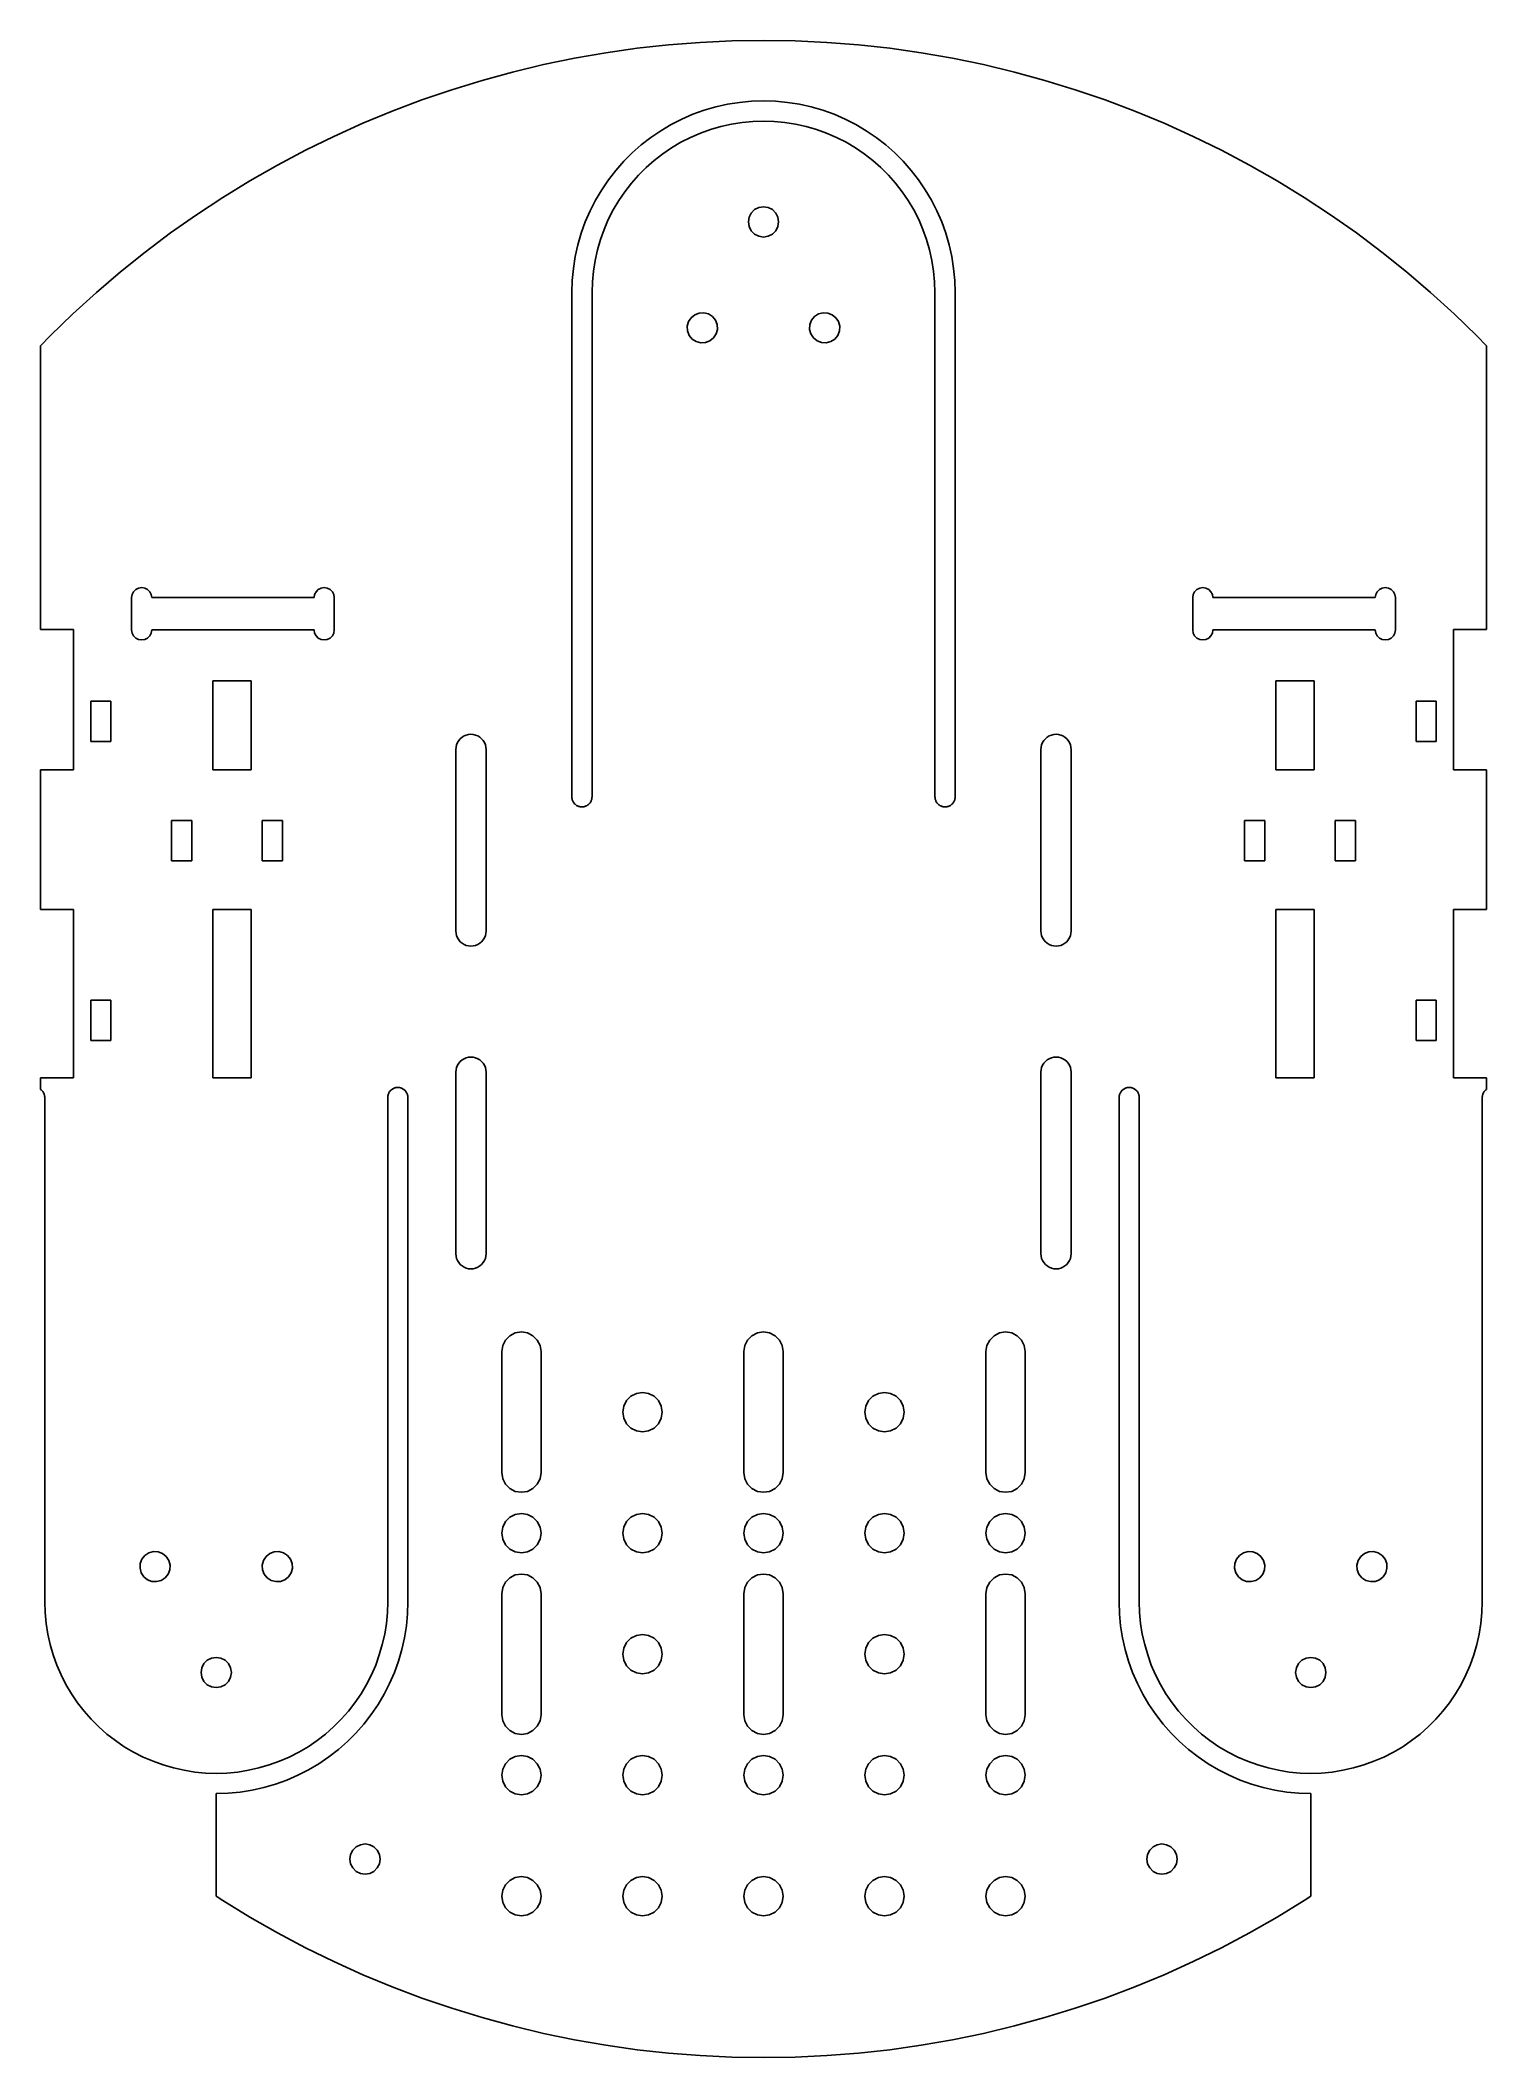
# Model space of a CAD drawing. Header units: metres. Extents: x -72 to 72, y -100 to 100.
import ezdxf

# ---------------------------------------------------------------- set-up
doc = ezdxf.new("R2010")
doc.units = ezdxf.units.M

msp = doc.modelspace()

# ---------------------------------------------------------------- linework, layer by layer
for p, q in [((0, 100), (-3.14107, 99.9507)), ((3.14107, 99.9507), (0, 100)), ((-18.7381, 98.2287), (-21.8143, 97.5917)), ((-15.6434, 98.7688), (-18.7381, 98.2287)), ((-12.5333, 99.2115), (-15.6434, 98.7688)), ((-9.41083, 99.5562), (-12.5333, 99.2115)), ((-6.27904, 99.8027), (-9.41083, 99.5562)), ((-3.14107, 99.9507), (-6.27904, 99.8027)), ((6.27904, 99.8027), (3.14107, 99.9507)), ((9.41083, 99.5562), (6.27904, 99.8027)), ((12.5333, 99.2115), (9.41083, 99.5562)), ((15.6434, 98.7688), (12.5333, 99.2115)), ((18.7381, 98.2287), (15.6434, 98.7688)), ((21.8143, 97.5917), (18.7381, 98.2287)), ((-27.8991, 96.0294), (-30.9017, 95.1056)), ((-24.869, 96.8583), (-27.8991, 96.0294)), ((-21.8143, 97.5917), (-24.869, 96.8583)), ((24.869, 96.8583), (21.8143, 97.5917)), ((27.8991, 96.0294), (24.869, 96.8583)), ((30.9017, 95.1056), (27.8991, 96.0294)), ((-33.8738, 94.0881), (-36.8125, 92.9776)), ((-30.9017, 95.1056), (-33.8738, 94.0881)), ((-1.19299, 93.9625), (0, 94)), ((0, 94), (1.19301, 93.9625)), ((33.8738, 94.0881), (30.9017, 95.1056)), ((36.8125, 92.9776), (33.8738, 94.0881)), ((-36.8125, 92.9776), (-39.7148, 91.7755)), ((-9.15329, 91.6498), (-8.08978, 92.1917)), ((-8.08978, 92.1917), (-6.99434, 92.6657)), ((-6.99434, 92.6657), (-5.87131, 93.0701)), ((-5.87131, 93.0701), (-4.72508, 93.4031)), ((-4.72508, 93.4031), (-3.56023, 93.6635)), ((-3.56023, 93.6635), (-2.3813, 93.8502)), ((-2.3813, 93.8502), (-1.19299, 93.9625)), ((0, 92), (-1.06741, 91.9664)), ((1.06743, 91.9664), (0, 92)), ((1.19301, 93.9625), (2.38132, 93.8502)), ((2.38132, 93.8502), (3.56024, 93.6635)), ((3.56024, 93.6635), (4.7251, 93.4031)), ((4.7251, 93.4031), (5.87132, 93.0701)), ((5.87132, 93.0701), (6.99435, 92.6657)), ((6.99435, 92.6657), (8.0898, 92.1917)), ((8.0898, 92.1917), (9.15331, 91.6498)), ((39.7148, 91.7755), (36.8125, 92.9776)), ((-42.5779, 90.4827), (-45.399, 89.1006)), ((-39.7148, 91.7755), (-42.5779, 90.4827)), ((-12.111, 89.6397), (-11.1679, 90.3713)), ((-11.1679, 90.3713), (-10.1807, 91.0422)), ((-10.1807, 91.0422), (-9.15329, 91.6498)), ((-7.23822, 90.382), (-8.18979, 89.8972)), ((-6.25809, 90.8062), (-7.23822, 90.382)), ((-5.25327, 91.168), (-6.25809, 90.8062)), ((-4.22771, 91.4659), (-5.25327, 91.168)), ((-3.18546, 91.6989), (-4.22771, 91.4659)), ((-2.13065, 91.8659), (-3.18546, 91.6989)), ((-1.06741, 91.9664), (-2.13065, 91.8659)), ((2.13066, 91.8659), (1.06743, 91.9664)), ((3.18547, 91.6989), (2.13066, 91.8659)), ((4.22772, 91.4659), (3.18547, 91.6989)), ((5.25328, 91.168), (4.22772, 91.4659)), ((6.2581, 90.8062), (5.25328, 91.168)), ((7.23824, 90.382), (6.2581, 90.8062)), ((8.1898, 89.8972), (7.23824, 90.382)), ((9.15331, 91.6498), (10.1807, 91.0422)), ((10.1807, 91.0422), (11.1679, 90.3713)), ((11.1679, 90.3713), (12.1111, 89.6397)), ((42.5779, 90.4827), (39.7148, 91.7755)), ((45.399, 89.1006), (42.5779, 90.4827)), ((-45.399, 89.1006), (-48.1754, 87.6307)), ((-14.6397, 87.1111), (-13.8504, 88.0064)), ((-13.8504, 88.0064), (-13.0064, 88.8504)), ((-13.0064, 88.8504), (-12.111, 89.6397)), ((-10.8362, 88.0987), (-11.6373, 87.3925)), ((-9.99232, 88.7533), (-10.8362, 88.0987)), ((-9.10904, 89.3536), (-9.99232, 88.7533)), ((-8.18979, 89.8972), (-9.10904, 89.3536)), ((9.10905, 89.3536), (8.1898, 89.8972)), ((9.99234, 88.7533), (9.10905, 89.3536)), ((10.8362, 88.0987), (9.99234, 88.7533)), ((11.6373, 87.3925), (10.8362, 88.0987)), ((12.1111, 89.6397), (13.0064, 88.8504)), ((13.0064, 88.8504), (13.8504, 88.0064)), ((13.8504, 88.0064), (14.6397, 87.1111)), ((48.1754, 87.6307), (45.399, 89.1006)), ((-50.9041, 86.0742), (-53.5827, 84.4328)), ((-48.1754, 87.6307), (-50.9041, 86.0742)), ((-16.0422, 85.1807), (-15.3713, 86.1679)), ((-15.3713, 86.1679), (-14.6397, 87.1111)), ((-12.3924, 86.6373), (-13.0987, 85.8362)), ((-11.6373, 87.3925), (-12.3924, 86.6373)), ((12.3925, 86.6373), (11.6373, 87.3925)), ((13.0987, 85.8362), (12.3925, 86.6373)), ((14.6397, 87.1111), (15.3713, 86.1679)), ((15.3713, 86.1679), (16.0422, 85.1807)), ((50.9041, 86.0742), (48.1754, 87.6307)), ((53.5827, 84.4328), (50.9041, 86.0742)), ((-53.5827, 84.4328), (-56.2083, 82.7081)), ((-17.1917, 83.0898), (-16.6498, 84.1533)), ((-16.6498, 84.1533), (-16.0422, 85.1807)), ((-14.3535, 84.1091), (-14.8972, 83.1898)), ((-13.7533, 84.9923), (-14.3535, 84.1091)), ((-13.0987, 85.8362), (-13.7533, 84.9923)), ((13.7533, 84.9923), (13.0987, 85.8362)), ((14.3536, 84.1091), (13.7533, 84.9923)), ((14.8972, 83.1898), (14.3536, 84.1091)), ((16.0422, 85.1807), (16.6498, 84.1533)), ((16.6498, 84.1533), (17.1917, 83.0898)), ((56.2083, 82.7081), (53.5827, 84.4328)), ((-56.2083, 82.7081), (-58.7785, 80.9017)), ((-17.6657, 81.9944), (-17.1917, 83.0898)), ((-15.382, 82.2382), (-15.8062, 81.2581)), ((-14.8972, 83.1898), (-15.382, 82.2382)), ((-1.49997, 82), (-1.42656, 82.4635)), ((-1.42656, 81.5365), (-1.49997, 82)), ((-1.42656, 82.4635), (-1.2135, 82.8817)), ((-1.2135, 82.8817), (-0.88165, 83.2135)), ((-0.88165, 83.2135), (-0.4635, 83.4266)), ((-0.4635, 83.4266), (0, 83.5)), ((0, 83.5), (0.46352, 83.4266)), ((0.46352, 83.4266), (0.88167, 83.2135)), ((0.88167, 83.2135), (1.21352, 82.8817)), ((1.21352, 82.8817), (1.42657, 82.4635)), ((1.42657, 82.4635), (1.5, 82)), ((1.5, 82), (1.42657, 81.5365)), ((15.382, 82.2382), (14.8972, 83.1898)), ((15.8062, 81.2581), (15.382, 82.2382)), ((17.1917, 83.0898), (17.6657, 81.9944)), ((58.7785, 80.9017), (56.2083, 82.7081)), ((-58.7785, 80.9017), (-61.2907, 79.0155)), ((-18.4031, 79.7251), (-18.0701, 80.8713)), ((-18.0701, 80.8713), (-17.6657, 81.9944)), ((-16.168, 80.2533), (-16.4659, 79.2277)), ((-15.8062, 81.2581), (-16.168, 80.2533)), ((-1.2135, 81.1183), (-1.42656, 81.5365)), ((-0.88165, 80.7865), (-1.2135, 81.1183)), ((-0.4635, 80.5734), (-0.88165, 80.7865)), ((0, 80.5), (-0.4635, 80.5734)), ((0.46352, 80.5734), (0, 80.5)), ((0.88167, 80.7865), (0.46352, 80.5734)), ((1.21352, 81.1183), (0.88167, 80.7865)), ((1.42657, 81.5365), (1.21352, 81.1183)), ((16.168, 80.2533), (15.8062, 81.2581)), ((16.4659, 79.2277), (16.168, 80.2533)), ((17.6657, 81.9944), (18.0701, 80.8713)), ((18.0701, 80.8713), (18.4031, 79.7251)), ((61.2907, 79.0155), (58.7785, 80.9017)), ((-61.2907, 79.0155), (-63.7424, 77.0513)), ((-18.8502, 77.3813), (-18.6635, 78.5602)), ((-18.6635, 78.5602), (-18.4031, 79.7251)), ((-16.6989, 78.1855), (-16.8659, 77.1307)), ((-16.4659, 79.2277), (-16.6989, 78.1855)), ((16.6989, 78.1855), (16.4659, 79.2277)), ((16.8659, 77.1307), (16.6989, 78.1855)), ((18.4031, 79.7251), (18.6635, 78.5602)), ((18.6635, 78.5602), (18.8502, 77.3813)), ((63.7424, 77.0513), (61.2907, 79.0155)), ((-63.7424, 77.0513), (-66.1312, 75.0111)), ((-19, 75), (-18.9625, 76.193)), ((-18.9625, 76.193), (-18.8502, 77.3813)), ((-16.9664, 76.0674), (-17, 75)), ((-16.8659, 77.1307), (-16.9664, 76.0674)), ((16.9664, 76.0674), (16.8659, 77.1307)), ((17, 75), (16.9664, 76.0674)), ((18.8502, 77.3813), (18.9625, 76.193)), ((18.9625, 76.193), (19, 75)), ((66.1312, 75.0111), (63.7424, 77.0513)), ((-66.1312, 75.0111), (-68.4547, 72.8969)), ((-19, 25), (-19, 75)), ((-17, 75), (-17, 25)), ((17, 25), (17, 75)), ((19, 75), (19, 25)), ((68.4547, 72.8969), (66.1312, 75.0111)), ((-68.4547, 72.8969), (-70.7107, 70.7107)), ((-7.55396, 71.6568), (-7.4325, 72.1101)), ((-7.4325, 72.1101), (-7.17688, 72.5037)), ((-7.17688, 72.5037), (-6.81216, 72.799)), ((-6.81216, 72.799), (-6.37404, 72.9672)), ((-6.37404, 72.9672), (-5.90538, 72.9918)), ((-5.90538, 72.9918), (-5.45207, 72.8703)), ((-5.45207, 72.8703), (-5.05847, 72.6147)), ((-5.05847, 72.6147), (-4.76314, 72.25)), ((-4.76314, 72.25), (-4.59496, 71.8119)), ((4.59496, 71.8119), (4.76314, 72.25)), ((4.76314, 72.25), (5.05847, 72.6147)), ((5.05847, 72.6147), (5.45207, 72.8703)), ((5.45207, 72.8703), (5.90538, 72.9918)), ((5.90538, 72.9918), (6.37404, 72.9672)), ((6.37404, 72.9672), (6.81216, 72.799)), ((6.81216, 72.799), (7.17688, 72.5037)), ((7.17688, 72.5037), (7.4325, 72.1101)), ((7.4325, 72.1101), (7.55396, 71.6568)), ((70.7107, 70.7107), (68.4547, 72.8969)), ((-70.7107, 70.7107), (-71.686, 69.7042)), ((-7.52939, 71.1881), (-7.55396, 71.6568)), ((-7.36121, 70.75), (-7.52939, 71.1881)), ((-7.06587, 70.3853), (-7.36121, 70.75)), ((-6.67227, 70.1297), (-7.06587, 70.3853)), ((-6.21896, 70.0082), (-6.67227, 70.1297)), ((-5.75031, 70.0328), (-6.21896, 70.0082)), ((-5.31216, 70.201), (-5.75031, 70.0328)), ((-4.94745, 70.4963), (-5.31216, 70.201)), ((-4.69185, 70.8899), (-4.94745, 70.4963)), ((-4.57039, 71.3432), (-4.69185, 70.8899)), ((-4.59496, 71.8119), (-4.57039, 71.3432)), ((4.57037, 71.3432), (4.59496, 71.8119)), ((4.69183, 70.8899), (4.57037, 71.3432)), ((4.94743, 70.4963), (4.69183, 70.8899)), ((5.31215, 70.201), (4.94743, 70.4963)), ((5.75029, 70.0328), (5.31215, 70.201)), ((6.21895, 70.0082), (5.75029, 70.0328)), ((6.67226, 70.1297), (6.21895, 70.0082)), ((7.06586, 70.3853), (6.67226, 70.1297)), ((7.36119, 70.75), (7.06586, 70.3853)), ((7.52937, 71.1881), (7.36119, 70.75)), ((7.55396, 71.6568), (7.52937, 71.1881)), ((71.686, 69.7042), (70.7107, 70.7107)), ((-71.686, 69.7042), (-71.686, 41.6)), ((71.686, 41.6001), (71.686, 69.7042)), ((-62.636, 44.75), (-62.5871, 45.059)), ((-62.636, 41.55), (-62.636, 44.75)), ((-62.5871, 45.059), (-62.445, 45.3378)), ((-62.445, 45.3378), (-62.2238, 45.559)), ((-62.2238, 45.559), (-61.945, 45.701)), ((-61.945, 45.701), (-61.636, 45.75)), ((-61.636, 45.75), (-61.327, 45.701)), ((-61.327, 45.701), (-61.0482, 45.559)), ((-61.0482, 45.559), (-60.827, 45.3378)), ((-60.827, 45.3378), (-60.6849, 45.059)), ((-60.6849, 45.059), (-60.636, 44.75)), ((-60.636, 44.75), (-44.55, 44.75)), ((-44.55, 44.75), (-44.5011, 45.059)), ((-44.5011, 45.059), (-44.359, 45.3378)), ((-44.359, 45.3378), (-44.1378, 45.559)), ((-44.1378, 45.559), (-43.859, 45.701)), ((-43.859, 45.701), (-43.55, 45.75)), ((-43.55, 45.75), (-43.241, 45.701)), ((-43.241, 45.701), (-42.9622, 45.559)), ((-42.9622, 45.559), (-42.741, 45.3378)), ((-42.741, 45.3378), (-42.599, 45.059)), ((-42.599, 45.059), (-42.55, 44.75)), ((-42.55, 44.75), (-42.55, 41.55)), ((42.55, 44.75), (42.5989, 45.059)), ((42.55, 41.55), (42.55, 44.75)), ((42.5989, 45.059), (42.741, 45.3378)), ((42.741, 45.3378), (42.9622, 45.559)), ((42.9622, 45.559), (43.241, 45.701)), ((43.241, 45.701), (43.55, 45.75)), ((43.55, 45.75), (43.859, 45.701)), ((43.859, 45.701), (44.1378, 45.559)), ((44.1378, 45.559), (44.359, 45.3378)), ((44.359, 45.3378), (44.5011, 45.059)), ((44.5011, 45.059), (44.55, 44.75)), ((44.55, 44.75), (60.636, 44.75)), ((60.636, 44.75), (60.6849, 45.059)), ((60.6849, 45.059), (60.827, 45.3378)), ((60.827, 45.3378), (61.0482, 45.559)), ((61.0482, 45.559), (61.327, 45.701)), ((61.327, 45.701), (61.636, 45.75)), ((61.636, 45.75), (61.945, 45.701)), ((61.945, 45.701), (62.2238, 45.559)), ((62.2238, 45.559), (62.445, 45.3378)), ((62.445, 45.3378), (62.587, 45.059)), ((62.587, 45.059), (62.636, 44.75)), ((62.636, 44.75), (62.636, 41.55)), ((-71.686, 41.6), (-68.3862, 41.6001)), ((-68.3862, 41.6001), (-68.3862, 27.6665)), ((-62.5871, 41.241), (-62.636, 41.55)), ((-62.445, 40.9622), (-62.5871, 41.241)), ((-62.2238, 40.741), (-62.445, 40.9622)), ((-61.945, 40.599), (-62.2238, 40.741)), ((-61.636, 40.55), (-61.945, 40.599)), ((-61.327, 40.599), (-61.636, 40.55)), ((-61.0482, 40.741), (-61.327, 40.599)), ((-60.827, 40.9622), (-61.0482, 40.741)), ((-60.6849, 41.241), (-60.827, 40.9622)), ((-60.636, 41.55), (-60.6849, 41.241)), ((-44.55, 41.55), (-60.636, 41.55)), ((-44.5011, 41.241), (-44.55, 41.55)), ((-44.359, 40.9622), (-44.5011, 41.241)), ((-44.1378, 40.741), (-44.359, 40.9622)), ((-43.859, 40.599), (-44.1378, 40.741)), ((-43.55, 40.55), (-43.859, 40.599)), ((-43.241, 40.599), (-43.55, 40.55)), ((-42.9622, 40.741), (-43.241, 40.599)), ((-42.741, 40.9622), (-42.9622, 40.741)), ((-42.599, 41.241), (-42.741, 40.9622)), ((-42.55, 41.55), (-42.599, 41.241)), ((42.5989, 41.241), (42.55, 41.55)), ((42.741, 40.9622), (42.5989, 41.241)), ((42.9622, 40.741), (42.741, 40.9622)), ((43.241, 40.599), (42.9622, 40.741)), ((43.55, 40.55), (43.241, 40.599)), ((43.859, 40.599), (43.55, 40.55)), ((44.1378, 40.741), (43.859, 40.599)), ((44.359, 40.9622), (44.1378, 40.741)), ((44.5011, 41.241), (44.359, 40.9622)), ((44.55, 41.55), (44.5011, 41.241)), ((60.636, 41.55), (44.55, 41.55)), ((60.6849, 41.241), (60.636, 41.55)), ((60.827, 40.9622), (60.6849, 41.241)), ((61.0482, 40.741), (60.827, 40.9622)), ((61.327, 40.599), (61.0482, 40.741)), ((61.636, 40.55), (61.327, 40.599)), ((61.945, 40.599), (61.636, 40.55)), ((62.2238, 40.741), (61.945, 40.599)), ((62.445, 40.9622), (62.2238, 40.741)), ((62.587, 41.241), (62.445, 40.9622)), ((62.636, 41.55), (62.587, 41.241)), ((68.3861, 41.6), (71.686, 41.6001)), ((68.3862, 27.6665), (68.3861, 41.6)), ((-54.5761, 36.5), (-50.8017, 36.5001)), ((-54.576, 27.6665), (-54.5761, 36.5)), ((-50.8017, 36.5001), (-50.8017, 27.6665)), ((50.8016, 36.5), (54.576, 36.5001)), ((50.8017, 27.6665), (50.8016, 36.5)), ((54.576, 36.5001), (54.576, 27.6665)), ((-66.686, 30.5), (-66.686, 34.5)), ((-66.686, 34.5), (-64.686, 34.5)), ((-64.686, 34.5), (-64.686, 30.5)), ((64.686, 30.5), (64.686, 34.5)), ((64.686, 34.5), (66.686, 34.5)), ((66.686, 34.5), (66.686, 30.5)), ((-64.686, 30.5), (-66.686, 30.5)), ((-30.4815, 29.9346), (-30.4266, 30.1635)), ((-30.4266, 30.1635), (-30.3365, 30.381)), ((-30.3365, 30.381), (-30.2135, 30.5817)), ((-30.2135, 30.5817), (-30.0607, 30.7607)), ((-30.0607, 30.7607), (-29.8817, 30.9135)), ((-29.8817, 30.9135), (-29.681, 31.0365)), ((-29.681, 31.0365), (-29.4635, 31.1266)), ((-29.4635, 31.1266), (-29.2346, 31.1815)), ((-29.2346, 31.1815), (-29, 31.2)), ((-29, 31.2), (-28.7653, 31.1815)), ((-28.7653, 31.1815), (-28.5365, 31.1266)), ((-28.5365, 31.1266), (-28.319, 31.0365)), ((-28.319, 31.0365), (-28.1183, 30.9135)), ((-28.1183, 30.9135), (-27.9393, 30.7607)), ((-27.9393, 30.7607), (-27.7865, 30.5817)), ((-27.7865, 30.5817), (-27.6635, 30.381)), ((-27.6635, 30.381), (-27.5734, 30.1635)), ((-27.5734, 30.1635), (-27.5185, 29.9346)), ((27.5185, 29.9346), (27.5734, 30.1635)), ((27.5734, 30.1635), (27.6635, 30.381)), ((27.6635, 30.381), (27.7865, 30.5817)), ((27.7865, 30.5817), (27.9393, 30.7607)), ((27.9393, 30.7607), (28.1183, 30.9135)), ((28.1183, 30.9135), (28.319, 31.0365)), ((28.319, 31.0365), (28.5365, 31.1266)), ((28.5365, 31.1266), (28.7653, 31.1815)), ((28.7653, 31.1815), (29, 31.2)), ((29, 31.2), (29.2346, 31.1815)), ((29.2346, 31.1815), (29.4635, 31.1266)), ((29.4635, 31.1266), (29.681, 31.0365)), ((29.681, 31.0365), (29.8817, 30.9135)), ((29.8817, 30.9135), (30.0607, 30.7607)), ((30.0607, 30.7607), (30.2135, 30.5817)), ((30.2135, 30.5817), (30.3365, 30.381)), ((30.3365, 30.381), (30.4266, 30.1635)), ((30.4266, 30.1635), (30.4815, 29.9346)), ((66.686, 30.5), (64.686, 30.5)), ((-30.5, 29.7), (-30.4815, 29.9346)), ((-30.5, 11.7), (-30.5, 29.7)), ((-27.5185, 29.9346), (-27.5, 29.7)), ((-27.5, 29.7), (-27.5, 11.7)), ((27.5, 29.7), (27.5185, 29.9346)), ((27.5, 11.7), (27.5, 29.7)), ((30.4815, 29.9346), (30.5, 29.7)), ((30.5, 29.7), (30.5, 11.7)), ((-68.3862, 27.6665), (-71.686, 27.6665)), ((-71.686, 27.6665), (-71.686, 13.8333)), ((-50.8017, 27.6665), (-54.576, 27.6665)), ((54.576, 27.6665), (50.8017, 27.6665)), ((71.686, 27.6665), (68.3862, 27.6665)), ((71.686, 13.8334), (71.686, 27.6665)), ((-18.998, 24.9372), (-19, 25)), ((-18.9921, 24.8747), (-18.998, 24.9372)), ((-18.9823, 24.8126), (-18.9921, 24.8747)), ((-18.9686, 24.7513), (-18.9823, 24.8126)), ((-18.951, 24.691), (-18.9686, 24.7513)), ((-18.9298, 24.6319), (-18.951, 24.691)), ((-18.9048, 24.5742), (-18.9298, 24.6319)), ((-18.8763, 24.5182), (-18.9048, 24.5742)), ((-18.8443, 24.4642), (-18.8763, 24.5182)), ((-18.809, 24.4122), (-18.8443, 24.4642)), ((-18.7705, 24.3626), (-18.809, 24.4122)), ((-18.729, 24.3155), (-18.7705, 24.3626)), ((-18.6845, 24.271), (-18.729, 24.3155)), ((-18.6374, 24.2295), (-18.6845, 24.271)), ((-18.5878, 24.191), (-18.6374, 24.2295)), ((-18.5358, 24.1557), (-18.5878, 24.191)), ((-18.4818, 24.1237), (-18.5358, 24.1557)), ((-18.4258, 24.0952), (-18.4818, 24.1237)), ((-18.3681, 24.0702), (-18.4258, 24.0952)), ((-18.309, 24.049), (-18.3681, 24.0702)), ((-18.2487, 24.0314), (-18.309, 24.049)), ((-18.1874, 24.0177), (-18.2487, 24.0314)), ((-18.1253, 24.0079), (-18.1874, 24.0177)), ((-18.0628, 24.002), (-18.1253, 24.0079)), ((-18, 24), (-18.0628, 24.002)), ((-17.9372, 24.002), (-18, 24)), ((-17.8747, 24.0079), (-17.9372, 24.002)), ((-17.8126, 24.0177), (-17.8747, 24.0079)), ((-17.7513, 24.0314), (-17.8126, 24.0177)), ((-17.691, 24.049), (-17.7513, 24.0314)), ((-17.6319, 24.0702), (-17.691, 24.049)), ((-17.5742, 24.0952), (-17.6319, 24.0702)), ((-17.5182, 24.1237), (-17.5742, 24.0952)), ((-17.4642, 24.1557), (-17.5182, 24.1237)), ((-17.4122, 24.191), (-17.4642, 24.1557)), ((-17.3626, 24.2295), (-17.4122, 24.191)), ((-17.3154, 24.271), (-17.3626, 24.2295)), ((-17.271, 24.3155), (-17.3154, 24.271)), ((-17.2295, 24.3626), (-17.271, 24.3155)), ((-17.191, 24.4122), (-17.2295, 24.3626)), ((-17.1557, 24.4642), (-17.191, 24.4122)), ((-17.1237, 24.5182), (-17.1557, 24.4642)), ((-17.0952, 24.5742), (-17.1237, 24.5182)), ((-17.0702, 24.6319), (-17.0952, 24.5742)), ((-17.0489, 24.691), (-17.0702, 24.6319)), ((-17.0314, 24.7513), (-17.0489, 24.691)), ((-17.0177, 24.8126), (-17.0314, 24.7513)), ((-17.0079, 24.8747), (-17.0177, 24.8126)), ((-17.002, 24.9372), (-17.0079, 24.8747)), ((-17, 25), (-17.002, 24.9372)), ((17.002, 24.9372), (17, 25)), ((17.0079, 24.8747), (17.002, 24.9372)), ((17.0177, 24.8126), (17.0079, 24.8747)), ((17.0314, 24.7513), (17.0177, 24.8126)), ((17.0489, 24.691), (17.0314, 24.7513)), ((17.0702, 24.6319), (17.0489, 24.691)), ((17.0952, 24.5742), (17.0702, 24.6319)), ((17.1237, 24.5182), (17.0952, 24.5742)), ((17.1557, 24.4642), (17.1237, 24.5182)), ((17.191, 24.4122), (17.1557, 24.4642)), ((17.2295, 24.3626), (17.191, 24.4122)), ((17.271, 24.3155), (17.2295, 24.3626)), ((17.3154, 24.271), (17.271, 24.3155)), ((17.3625, 24.2295), (17.3154, 24.271)), ((17.4122, 24.191), (17.3625, 24.2295)), ((17.4642, 24.1557), (17.4122, 24.191)), ((17.5182, 24.1237), (17.4642, 24.1557)), ((17.5742, 24.0952), (17.5182, 24.1237)), ((17.6319, 24.0702), (17.5742, 24.0952)), ((17.691, 24.049), (17.6319, 24.0702)), ((17.7513, 24.0314), (17.691, 24.049)), ((17.8126, 24.0177), (17.7513, 24.0314)), ((17.8746, 24.0079), (17.8126, 24.0177)), ((17.9372, 24.002), (17.8746, 24.0079)), ((18, 24), (17.9372, 24.002)), ((18.0628, 24.002), (18, 24)), ((18.1253, 24.0079), (18.0628, 24.002)), ((18.1874, 24.0177), (18.1253, 24.0079)), ((18.2487, 24.0314), (18.1874, 24.0177)), ((18.309, 24.049), (18.2487, 24.0314)), ((18.3681, 24.0702), (18.309, 24.049)), ((18.4258, 24.0952), (18.3681, 24.0702)), ((18.4817, 24.1237), (18.4258, 24.0952)), ((18.5358, 24.1557), (18.4817, 24.1237)), ((18.5878, 24.191), (18.5358, 24.1557)), ((18.6374, 24.2295), (18.5878, 24.191)), ((18.6845, 24.271), (18.6374, 24.2295)), ((18.7289, 24.3155), (18.6845, 24.271)), ((18.7705, 24.3626), (18.7289, 24.3155)), ((18.809, 24.4122), (18.7705, 24.3626)), ((18.8443, 24.4642), (18.809, 24.4122)), ((18.8763, 24.5182), (18.8443, 24.4642)), ((18.9048, 24.5742), (18.8763, 24.5182)), ((18.9297, 24.6319), (18.9048, 24.5742)), ((18.951, 24.691), (18.9297, 24.6319)), ((18.9686, 24.7513), (18.951, 24.691)), ((18.9823, 24.8126), (18.9686, 24.7513)), ((18.9921, 24.8747), (18.9823, 24.8126)), ((18.998, 24.9372), (18.9921, 24.8747)), ((19, 25), (18.998, 24.9372)), ((-58.686, 18.6667), (-58.686, 22.6667)), ((-58.686, 22.6667), (-56.686, 22.6667)), ((-56.686, 22.6667), (-56.686, 18.6667)), ((-49.686, 18.6667), (-49.686, 22.6667)), ((-49.686, 22.6667), (-47.686, 22.6667)), ((-47.686, 22.6667), (-47.686, 18.6667)), ((47.686, 18.6667), (47.686, 22.6667)), ((47.686, 22.6667), (49.686, 22.6667)), ((49.686, 22.6667), (49.686, 18.6667)), ((56.686, 18.6667), (56.686, 22.6667)), ((56.686, 22.6667), (58.686, 22.6667)), ((58.686, 22.6667), (58.686, 18.6667)), ((-56.686, 18.6667), (-58.686, 18.6667)), ((-47.686, 18.6667), (-49.686, 18.6667)), ((49.686, 18.6667), (47.686, 18.6667)), ((58.686, 18.6667), (56.686, 18.6667)), ((-71.686, 13.8333), (-68.3862, 13.8334)), ((-68.3862, 13.8334), (-68.3862, -2.86833)), ((-54.5761, 13.8333), (-50.8017, 13.8334)), ((-54.576, -2.86833), (-54.5761, 13.8333)), ((-50.8017, 13.8334), (-50.8017, -2.86842)), ((50.8016, 13.8333), (54.576, 13.8334)), ((50.8016, -2.86832), (50.8016, 13.8333)), ((54.576, 13.8334), (54.5761, -2.86823)), ((68.3861, 13.8333), (71.686, 13.8334)), ((68.3861, -2.86823), (68.3861, 13.8333)), ((-30.4815, 11.4653), (-30.5, 11.7)), ((-30.4266, 11.2365), (-30.4815, 11.4653)), ((-30.3365, 11.019), (-30.4266, 11.2365)), ((-30.2135, 10.8183), (-30.3365, 11.019)), ((-30.0607, 10.6393), (-30.2135, 10.8183)), ((-29.8817, 10.4865), (-30.0607, 10.6393)), ((-29.681, 10.3635), (-29.8817, 10.4865)), ((-29.4635, 10.2734), (-29.681, 10.3635)), ((-29.2346, 10.2185), (-29.4635, 10.2734)), ((-29, 10.2), (-29.2346, 10.2185)), ((-28.7653, 10.2185), (-29, 10.2)), ((-28.5365, 10.2734), (-28.7653, 10.2185)), ((-28.319, 10.3635), (-28.5365, 10.2734)), ((-28.1183, 10.4865), (-28.319, 10.3635)), ((-27.9393, 10.6393), (-28.1183, 10.4865)), ((-27.7865, 10.8183), (-27.9393, 10.6393)), ((-27.6635, 11.019), (-27.7865, 10.8183)), ((-27.5734, 11.2365), (-27.6635, 11.019)), ((-27.5185, 11.4653), (-27.5734, 11.2365)), ((-27.5, 11.7), (-27.5185, 11.4653)), ((27.5185, 11.4653), (27.5, 11.7)), ((27.5734, 11.2365), (27.5185, 11.4653)), ((27.6635, 11.019), (27.5734, 11.2365)), ((27.7865, 10.8183), (27.6635, 11.019)), ((27.9393, 10.6393), (27.7865, 10.8183)), ((28.1183, 10.4865), (27.9393, 10.6393)), ((28.319, 10.3635), (28.1183, 10.4865)), ((28.5365, 10.2734), (28.319, 10.3635)), ((28.7653, 10.2185), (28.5365, 10.2734)), ((29, 10.2), (28.7653, 10.2185)), ((29.2346, 10.2185), (29, 10.2)), ((29.4635, 10.2734), (29.2346, 10.2185)), ((29.681, 10.3635), (29.4635, 10.2734)), ((29.8817, 10.4865), (29.681, 10.3635)), ((30.0607, 10.6393), (29.8817, 10.4865)), ((30.2135, 10.8183), (30.0607, 10.6393)), ((30.3365, 11.019), (30.2135, 10.8183)), ((30.4266, 11.2365), (30.3365, 11.019)), ((30.4815, 11.4653), (30.4266, 11.2365)), ((30.5, 11.7), (30.4815, 11.4653)), ((-66.686, 0.84363), (-66.686, 4.84363)), ((-66.686, 4.84363), (-64.686, 4.84363)), ((-64.686, 4.84363), (-64.686, 0.84363)), ((64.686, 0.84363), (64.686, 4.84363)), ((64.686, 4.84363), (66.686, 4.84363)), ((66.686, 4.84363), (66.686, 0.84363)), ((-64.686, 0.84363), (-66.686, 0.84363)), ((66.686, 0.84363), (64.686, 0.84363)), ((-30.4815, -2.06534), (-30.4266, -1.83647)), ((-30.4266, -1.83647), (-30.3365, -1.619)), ((-30.3365, -1.619), (-30.2135, -1.41832)), ((-30.2135, -1.41832), (-30.0607, -1.23933)), ((-30.0607, -1.23933), (-29.8817, -1.08647)), ((-29.8817, -1.08647), (-29.681, -0.96349)), ((-29.681, -0.96349), (-29.4635, -0.87341)), ((-29.4635, -0.87341), (-29.2346, -0.81847)), ((-29.2346, -0.81847), (-29, -0.79999)), ((-29, -0.79999), (-28.7653, -0.81847)), ((-28.7653, -0.81847), (-28.5365, -0.87341)), ((-28.5365, -0.87341), (-28.319, -0.96349)), ((-28.319, -0.96349), (-28.1183, -1.08647)), ((-28.1183, -1.08647), (-27.9393, -1.23933)), ((-27.9393, -1.23933), (-27.7865, -1.41832)), ((-27.7865, -1.41832), (-27.6635, -1.619)), ((-27.6635, -1.619), (-27.5734, -1.83647)), ((-27.5734, -1.83647), (-27.5185, -2.06534)), ((27.5185, -2.06534), (27.5734, -1.83647)), ((27.5734, -1.83647), (27.6635, -1.619)), ((27.6635, -1.619), (27.7865, -1.41832)), ((27.7865, -1.41832), (27.9393, -1.23933)), ((27.9393, -1.23933), (28.1183, -1.08647)), ((28.1183, -1.08647), (28.319, -0.96349)), ((28.319, -0.96349), (28.5365, -0.87341)), ((28.5365, -0.87341), (28.7653, -0.81847)), ((28.7653, -0.81847), (29, -0.79999)), ((29, -0.79999), (29.2346, -0.81847)), ((29.2346, -0.81847), (29.4635, -0.87341)), ((29.4635, -0.87341), (29.681, -0.96349)), ((29.681, -0.96349), (29.8817, -1.08647)), ((29.8817, -1.08647), (30.0607, -1.23933)), ((30.0607, -1.23933), (30.2135, -1.41832)), ((30.2135, -1.41832), (30.3365, -1.619)), ((30.3365, -1.619), (30.4266, -1.83647)), ((30.4266, -1.83647), (30.4815, -2.06534)), ((-68.3862, -2.86833), (-71.686, -2.86832)), ((-71.686, -2.86832), (-71.686, -3.9911)), ((-71.686, -3.9911), (-71.6644, -4.00574)), ((-50.8017, -2.86842), (-54.576, -2.86833)), ((-36.84, -4.00574), (-36.7881, -3.97043)), ((-36.7881, -3.97043), (-36.734, -3.93845)), ((-36.734, -3.93845), (-36.678, -3.90993)), ((-36.678, -3.90993), (-36.6204, -3.88498)), ((-36.6204, -3.88498), (-36.5613, -3.86369)), ((-36.5613, -3.86369), (-36.5009, -3.84616)), ((-36.5009, -3.84616), (-36.4396, -3.83246)), ((-36.4396, -3.83246), (-36.3776, -3.82263)), ((-36.3776, -3.82263), (-36.315, -3.81673)), ((-36.315, -3.81673), (-36.2522, -3.81474)), ((-36.2522, -3.81474), (-36.1895, -3.81673)), ((-36.1895, -3.81673), (-36.1269, -3.82263)), ((-36.1269, -3.82263), (-36.0649, -3.83246)), ((-36.0649, -3.83246), (-36.0036, -3.84616)), ((-36.0036, -3.84616), (-35.9432, -3.86369)), ((-35.9432, -3.86369), (-35.8841, -3.88498)), ((-35.8841, -3.88498), (-35.8265, -3.90993)), ((-35.8265, -3.90993), (-35.7705, -3.93845)), ((-35.7705, -3.93845), (-35.7164, -3.97043)), ((-35.7164, -3.97043), (-35.6645, -4.00574)), ((-30.5, -2.29999), (-30.4815, -2.06534)), ((-30.5, -20.3), (-30.5, -2.29999)), ((-27.5185, -2.06534), (-27.5, -2.29999)), ((-27.5, -2.29999), (-27.5, -20.3)), ((27.5, -2.29999), (27.5185, -2.06534)), ((27.5, -20.3), (27.5, -2.29999)), ((30.4815, -2.06534), (30.5, -2.29999)), ((30.5, -2.29999), (30.5, -20.3)), ((35.6645, -4.00574), (35.7164, -3.97043)), ((35.7164, -3.97043), (35.7705, -3.93845)), ((35.7705, -3.93845), (35.8265, -3.90993)), ((35.8265, -3.90993), (35.8841, -3.88498)), ((35.8841, -3.88498), (35.9432, -3.86369)), ((35.9432, -3.86369), (36.0036, -3.84616)), ((36.0036, -3.84616), (36.0649, -3.83246)), ((36.0649, -3.83246), (36.1269, -3.82263)), ((36.1269, -3.82263), (36.1895, -3.81673)), ((36.1895, -3.81673), (36.2522, -3.81474)), ((36.2522, -3.81474), (36.315, -3.81673)), ((36.315, -3.81673), (36.3776, -3.82263)), ((36.3776, -3.82263), (36.4396, -3.83246)), ((36.4396, -3.83246), (36.5009, -3.84616)), ((36.5009, -3.84616), (36.5613, -3.86369)), ((36.5613, -3.86369), (36.6204, -3.88498)), ((36.6204, -3.88498), (36.678, -3.90993)), ((36.678, -3.90993), (36.734, -3.93845)), ((36.734, -3.93845), (36.7881, -3.97043)), ((36.7881, -3.97043), (36.84, -4.00574)), ((54.5761, -2.86823), (50.8016, -2.86832)), ((71.686, -2.86821), (68.3861, -2.86823)), ((71.6644, -4.00574), (71.686, -3.9911)), ((71.686, -3.9911), (71.686, -2.86821)), ((-71.6644, -4.00574), (-71.6148, -4.04424)), ((-71.6148, -4.04424), (-71.5677, -4.08578)), ((-71.5677, -4.08578), (-71.5233, -4.1302)), ((-71.5233, -4.1302), (-71.4817, -4.17732)), ((-71.4817, -4.17732), (-71.4432, -4.22696)), ((-71.4432, -4.22696), (-71.4079, -4.27893)), ((-71.4079, -4.27893), (-71.3759, -4.33299)), ((-71.3759, -4.33299), (-71.3474, -4.38898)), ((-71.3474, -4.38898), (-71.3225, -4.44662)), ((-71.3225, -4.44662), (-71.3012, -4.50574)), ((-71.3012, -4.50574), (-71.2836, -4.56606)), ((-71.2836, -4.56606), (-71.2699, -4.62737)), ((-71.2699, -4.62737), (-71.2601, -4.68942)), ((-71.2601, -4.68942), (-71.2542, -4.75195)), ((-71.2542, -4.75195), (-71.2522, -4.81474)), ((-71.2522, -4.81474), (-71.2522, -54.8147)), ((-37.2522, -4.81474), (-37.2503, -4.75195)), ((-37.2522, -54.8147), (-37.2522, -4.81474)), ((-37.2503, -4.75195), (-37.2444, -4.68942)), ((-37.2444, -4.68942), (-37.2345, -4.62737)), ((-37.2345, -4.62737), (-37.2208, -4.56606)), ((-37.2208, -4.56606), (-37.2033, -4.50574)), ((-37.2033, -4.50574), (-37.182, -4.44662)), ((-37.182, -4.44662), (-37.1571, -4.38898)), ((-37.1571, -4.38898), (-37.1286, -4.33299)), ((-37.1286, -4.33299), (-37.0966, -4.27893)), ((-37.0966, -4.27893), (-37.0613, -4.22696)), ((-37.0613, -4.22696), (-37.0228, -4.17732)), ((-37.0228, -4.17732), (-36.9812, -4.1302)), ((-36.9812, -4.1302), (-36.9368, -4.08578)), ((-36.9368, -4.08578), (-36.8897, -4.04424)), ((-36.8897, -4.04424), (-36.84, -4.00574)), ((-35.6645, -4.00574), (-35.6148, -4.04424)), ((-35.6148, -4.04424), (-35.5677, -4.08578)), ((-35.5677, -4.08578), (-35.5233, -4.1302)), ((-35.5233, -4.1302), (-35.4817, -4.17732)), ((-35.4817, -4.17732), (-35.4432, -4.22696)), ((-35.4432, -4.22696), (-35.4079, -4.27893)), ((-35.4079, -4.27893), (-35.3759, -4.33299)), ((-35.3759, -4.33299), (-35.3474, -4.38898)), ((-35.3474, -4.38898), (-35.3225, -4.44662)), ((-35.3225, -4.44662), (-35.3012, -4.50574)), ((-35.3012, -4.50574), (-35.2837, -4.56606)), ((-35.2837, -4.56606), (-35.27, -4.62737)), ((-35.27, -4.62737), (-35.2601, -4.68942)), ((-35.2601, -4.68942), (-35.2542, -4.75195)), ((-35.2542, -4.75195), (-35.2522, -4.81474)), ((-35.2522, -4.81474), (-35.2522, -54.8147)), ((35.2522, -4.81474), (35.2542, -4.75195)), ((35.2522, -54.8147), (35.2522, -4.81474)), ((35.2542, -4.75195), (35.2601, -4.68942)), ((35.2601, -4.68942), (35.27, -4.62737)), ((35.27, -4.62737), (35.2837, -4.56606)), ((35.2837, -4.56606), (35.3012, -4.50574)), ((35.3012, -4.50574), (35.3225, -4.44662)), ((35.3225, -4.44662), (35.3474, -4.38898)), ((35.3474, -4.38898), (35.3759, -4.33299)), ((35.3759, -4.33299), (35.4079, -4.27893)), ((35.4079, -4.27893), (35.4432, -4.22696)), ((35.4432, -4.22696), (35.4817, -4.17732)), ((35.4817, -4.17732), (35.5233, -4.1302)), ((35.5233, -4.1302), (35.5677, -4.08578)), ((35.5677, -4.08578), (35.6148, -4.04424)), ((35.6148, -4.04424), (35.6645, -4.00574)), ((36.84, -4.00574), (36.8897, -4.04424)), ((36.8897, -4.04424), (36.9368, -4.08578)), ((36.9368, -4.08578), (36.9812, -4.1302)), ((36.9812, -4.1302), (37.0228, -4.17732)), ((37.0228, -4.17732), (37.0613, -4.22696)), ((37.0613, -4.22696), (37.0966, -4.27893)), ((37.0966, -4.27893), (37.1286, -4.33299)), ((37.1286, -4.33299), (37.1571, -4.38898)), ((37.1571, -4.38898), (37.182, -4.44662)), ((37.182, -4.44662), (37.2033, -4.50574)), ((37.2033, -4.50574), (37.2208, -4.56606)), ((37.2208, -4.56606), (37.2345, -4.62737)), ((37.2345, -4.62737), (37.2444, -4.68942)), ((37.2444, -4.68942), (37.2503, -4.75195)), ((37.2503, -4.75195), (37.2522, -4.81474)), ((37.2522, -4.81474), (37.2522, -54.8147)), ((71.2522, -4.81474), (71.2542, -4.75195)), ((71.2522, -54.8147), (71.2522, -4.81474)), ((71.2542, -4.75195), (71.2601, -4.68942)), ((71.2601, -4.68942), (71.2699, -4.62737)), ((71.2699, -4.62737), (71.2836, -4.56606)), ((71.2836, -4.56606), (71.3012, -4.50574)), ((71.3012, -4.50574), (71.3225, -4.44662)), ((71.3225, -4.44662), (71.3474, -4.38898)), ((71.3474, -4.38898), (71.3759, -4.33299)), ((71.3759, -4.33299), (71.4079, -4.27893)), ((71.4079, -4.27893), (71.4432, -4.22696)), ((71.4432, -4.22696), (71.4817, -4.17732)), ((71.4817, -4.17732), (71.5233, -4.1302)), ((71.5233, -4.1302), (71.5677, -4.08578)), ((71.5677, -4.08578), (71.6148, -4.04424)), ((71.6148, -4.04424), (71.6644, -4.00574)), ((-30.4815, -20.5346), (-30.5, -20.3)), ((-30.4266, -20.7635), (-30.4815, -20.5346)), ((-30.3365, -20.981), (-30.4266, -20.7635)), ((-30.2135, -21.1817), (-30.3365, -20.981)), ((-30.0607, -21.3607), (-30.2135, -21.1817)), ((-29.8817, -21.5135), (-30.0607, -21.3607)), ((-29.681, -21.6365), (-29.8817, -21.5135)), ((-29.4635, -21.7266), (-29.681, -21.6365)), ((-29.2346, -21.7815), (-29.4635, -21.7266)), ((-29, -21.8), (-29.2346, -21.7815)), ((-28.7653, -21.7815), (-29, -21.8)), ((-28.5365, -21.7266), (-28.7653, -21.7815)), ((-28.319, -21.6365), (-28.5365, -21.7266)), ((-28.1183, -21.5135), (-28.319, -21.6365)), ((-27.9393, -21.3607), (-28.1183, -21.5135)), ((-27.7865, -21.1817), (-27.9393, -21.3607)), ((-27.6635, -20.981), (-27.7865, -21.1817)), ((-27.5734, -20.7635), (-27.6635, -20.981)), ((-27.5185, -20.5346), (-27.5734, -20.7635)), ((-27.5, -20.3), (-27.5185, -20.5346)), ((27.5185, -20.5346), (27.5, -20.3)), ((27.5734, -20.7635), (27.5185, -20.5346)), ((27.6635, -20.981), (27.5734, -20.7635)), ((27.7865, -21.1817), (27.6635, -20.981)), ((27.9393, -21.3607), (27.7865, -21.1817)), ((28.1183, -21.5135), (27.9393, -21.3607)), ((28.319, -21.6365), (28.1183, -21.5135)), ((28.5365, -21.7266), (28.319, -21.6365)), ((28.7653, -21.7815), (28.5365, -21.7266)), ((29, -21.8), (28.7653, -21.7815)), ((29.2346, -21.7815), (29, -21.8)), ((29.4635, -21.7266), (29.2346, -21.7815)), ((29.681, -21.6365), (29.4635, -21.7266)), ((29.8817, -21.5135), (29.681, -21.6365)), ((30.0607, -21.3607), (29.8817, -21.5135)), ((30.2135, -21.1817), (30.0607, -21.3607)), ((30.3365, -20.981), (30.2135, -21.1817)), ((30.4266, -20.7635), (30.3365, -20.981)), ((30.4815, -20.5346), (30.4266, -20.7635)), ((30.5, -20.3), (30.4815, -20.5346)), ((-25.9501, -30), (-25.8546, -29.3974)), ((-25.9501, -42), (-25.9501, -30)), ((-25.8546, -29.3974), (-25.5777, -28.8538)), ((-25.5777, -28.8538), (-25.1462, -28.4223)), ((-25.1462, -28.4223), (-24.6026, -28.1454)), ((-24.6026, -28.1454), (-24, -28.0499)), ((-24, -28.0499), (-23.3974, -28.1454)), ((-23.3974, -28.1454), (-22.8538, -28.4223)), ((-22.8538, -28.4223), (-22.4223, -28.8538)), ((-22.4223, -28.8538), (-22.1453, -29.3974)), ((-22.1453, -29.3974), (-22.0499, -30)), ((-22.0499, -30), (-22.0499, -42)), ((-1.95009, -30), (-1.85464, -29.3974)), ((-1.95009, -42), (-1.95009, -30)), ((-1.85464, -29.3974), (-1.57765, -28.8538)), ((-1.57765, -28.8538), (-1.14622, -28.4223)), ((-1.14622, -28.4223), (-0.6026, -28.1454)), ((-0.6026, -28.1454), (0, -28.0499)), ((0, -28.0499), (0.6026, -28.1454)), ((0.6026, -28.1454), (1.14622, -28.4223)), ((1.14622, -28.4223), (1.57765, -28.8538)), ((1.57765, -28.8538), (1.85464, -29.3974)), ((1.85464, -29.3974), (1.95009, -30)), ((1.95009, -30), (1.95009, -42)), ((22.0499, -30), (22.1453, -29.3974)), ((22.0499, -42), (22.0499, -30)), ((22.1453, -29.3974), (22.4223, -28.8538)), ((22.4223, -28.8538), (22.8538, -28.4223)), ((22.8538, -28.4223), (23.3974, -28.1454)), ((23.3974, -28.1454), (24, -28.0499)), ((24, -28.0499), (24.6026, -28.1454)), ((24.6026, -28.1454), (25.1462, -28.4223)), ((25.1462, -28.4223), (25.5777, -28.8538)), ((25.5777, -28.8538), (25.8546, -29.3974)), ((25.8546, -29.3974), (25.9501, -30)), ((25.9501, -30), (25.9501, -42)), ((-13.95, -36), (-13.8546, -35.3974)), ((-13.8546, -36.6026), (-13.95, -36)), ((-13.8546, -35.3974), (-13.5776, -34.8538)), ((-13.5776, -34.8538), (-13.1462, -34.4224)), ((-13.1462, -34.4224), (-12.6026, -34.1454)), ((-12.6026, -34.1454), (-12, -34.05)), ((-12, -34.05), (-11.3974, -34.1454)), ((-11.3974, -34.1454), (-10.8538, -34.4224)), ((-10.8538, -34.4224), (-10.4224, -34.8538)), ((-10.4224, -34.8538), (-10.1454, -35.3974)), ((-10.1454, -35.3974), (-10.05, -36)), ((-10.05, -36), (-10.1454, -36.6026)), ((10.05, -36), (10.1454, -35.3974)), ((10.1454, -36.6026), (10.05, -36)), ((10.1454, -35.3974), (10.4224, -34.8538)), ((10.4224, -34.8538), (10.8538, -34.4224)), ((10.8538, -34.4224), (11.3974, -34.1454)), ((11.3974, -34.1454), (12, -34.05)), ((12, -34.05), (12.6026, -34.1454)), ((12.6026, -34.1454), (13.1462, -34.4224)), ((13.1462, -34.4224), (13.5776, -34.8538)), ((13.5776, -34.8538), (13.8546, -35.3974)), ((13.8546, -35.3974), (13.95, -36)), ((13.95, -36), (13.8546, -36.6026)), ((-13.5776, -37.1462), (-13.8546, -36.6026)), ((-13.1462, -37.5776), (-13.5776, -37.1462)), ((-12.6026, -37.8546), (-13.1462, -37.5776)), ((-12, -37.95), (-12.6026, -37.8546)), ((-11.3974, -37.8546), (-12, -37.95)), ((-10.8538, -37.5776), (-11.3974, -37.8546)), ((-10.4224, -37.1462), (-10.8538, -37.5776)), ((-10.1454, -36.6026), (-10.4224, -37.1462)), ((10.4224, -37.1462), (10.1454, -36.6026)), ((10.8538, -37.5776), (10.4224, -37.1462)), ((11.3974, -37.8546), (10.8538, -37.5776)), ((12, -37.95), (11.3974, -37.8546)), ((12.6026, -37.8546), (12, -37.95)), ((13.1462, -37.5776), (12.6026, -37.8546)), ((13.5776, -37.1462), (13.1462, -37.5776)), ((13.8546, -36.6026), (13.5776, -37.1462)), ((-25.8546, -42.6026), (-25.9501, -42)), ((-22.0499, -42), (-22.1453, -42.6026)), ((-1.85464, -42.6026), (-1.95009, -42)), ((1.95009, -42), (1.85464, -42.6026)), ((22.1453, -42.6026), (22.0499, -42)), ((25.9501, -42), (25.8546, -42.6026)), ((-25.5777, -43.1462), (-25.8546, -42.6026)), ((-25.1462, -43.5777), (-25.5777, -43.1462)), ((-24.6026, -43.8547), (-25.1462, -43.5777)), ((-24, -43.9501), (-24.6026, -43.8547)), ((-23.3974, -43.8547), (-24, -43.9501)), ((-22.8538, -43.5777), (-23.3974, -43.8547)), ((-22.4223, -43.1462), (-22.8538, -43.5777)), ((-22.1453, -42.6026), (-22.4223, -43.1462)), ((-1.57765, -43.1462), (-1.85464, -42.6026)), ((-1.14622, -43.5777), (-1.57765, -43.1462)), ((-0.6026, -43.8547), (-1.14622, -43.5777)), ((0, -43.9501), (-0.6026, -43.8547)), ((0.6026, -43.8547), (0, -43.9501)), ((1.14622, -43.5777), (0.6026, -43.8547)), ((1.57765, -43.1462), (1.14622, -43.5777)), ((1.85464, -42.6026), (1.57765, -43.1462)), ((22.4223, -43.1462), (22.1453, -42.6026)), ((22.8538, -43.5777), (22.4223, -43.1462)), ((23.3974, -43.8547), (22.8538, -43.5777)), ((24, -43.9501), (23.3974, -43.8547)), ((24.6026, -43.8547), (24, -43.9501)), ((25.1462, -43.5777), (24.6026, -43.8547)), ((25.5777, -43.1462), (25.1462, -43.5777)), ((25.8546, -42.6026), (25.5777, -43.1462)), ((-25.95, -48), (-25.8546, -47.3974)), ((-25.8546, -48.6026), (-25.95, -48)), ((-25.8546, -47.3974), (-25.5776, -46.8538)), ((-25.5776, -46.8538), (-25.1462, -46.4224)), ((-25.1462, -46.4224), (-24.6026, -46.1454)), ((-24.6026, -46.1454), (-24, -46.05)), ((-24, -46.05), (-23.3974, -46.1454)), ((-23.3974, -46.1454), (-22.8538, -46.4224)), ((-22.8538, -46.4224), (-22.4224, -46.8538)), ((-22.4224, -46.8538), (-22.1454, -47.3974)), ((-22.1454, -47.3974), (-22.05, -48)), ((-22.05, -48), (-22.1454, -48.6026)), ((-13.95, -48), (-13.8546, -47.3974)), ((-13.8546, -48.6026), (-13.95, -48)), ((-13.8546, -47.3974), (-13.5776, -46.8538)), ((-13.5776, -46.8538), (-13.1462, -46.4224)), ((-13.1462, -46.4224), (-12.6026, -46.1454)), ((-12.6026, -46.1454), (-12, -46.05)), ((-12, -46.05), (-11.3974, -46.1454)), ((-11.3974, -46.1454), (-10.8538, -46.4224)), ((-10.8538, -46.4224), (-10.4224, -46.8538)), ((-10.4224, -46.8538), (-10.1454, -47.3974)), ((-10.1454, -47.3974), (-10.05, -48)), ((-10.05, -48), (-10.1454, -48.6026)), ((-1.95, -48), (-1.85455, -47.3974)), ((-1.85455, -48.6026), (-1.95, -48)), ((-1.85455, -47.3974), (-1.57758, -46.8538)), ((-1.57758, -46.8538), (-1.14618, -46.4224)), ((-1.14618, -46.4224), (-0.60257, -46.1454)), ((-0.60257, -46.1454), (0, -46.05)), ((0, -46.05), (0.60257, -46.1454)), ((0.60257, -46.1454), (1.14618, -46.4224)), ((1.14618, -46.4224), (1.57758, -46.8538)), ((1.57758, -46.8538), (1.85455, -47.3974)), ((1.85455, -47.3974), (1.95, -48)), ((1.95, -48), (1.85455, -48.6026)), ((10.05, -48), (10.1454, -47.3974)), ((10.1454, -48.6026), (10.05, -48)), ((10.1454, -47.3974), (10.4224, -46.8538)), ((10.4224, -46.8538), (10.8538, -46.4224)), ((10.8538, -46.4224), (11.3974, -46.1454)), ((11.3974, -46.1454), (12, -46.05)), ((12, -46.05), (12.6026, -46.1454)), ((12.6026, -46.1454), (13.1462, -46.4224)), ((13.1462, -46.4224), (13.5776, -46.8538)), ((13.5776, -46.8538), (13.8546, -47.3974)), ((13.8546, -47.3974), (13.95, -48)), ((13.95, -48), (13.8546, -48.6026)), ((22.05, -48), (22.1454, -47.3974)), ((22.1454, -48.6026), (22.05, -48)), ((22.1454, -47.3974), (22.4224, -46.8538)), ((22.4224, -46.8538), (22.8538, -46.4224)), ((22.8538, -46.4224), (23.3974, -46.1454)), ((23.3974, -46.1454), (24, -46.05)), ((24, -46.05), (24.6026, -46.1454)), ((24.6026, -46.1454), (25.1462, -46.4224)), ((25.1462, -46.4224), (25.5776, -46.8538)), ((25.5776, -46.8538), (25.8546, -47.3974)), ((25.8546, -47.3974), (25.95, -48)), ((25.95, -48), (25.8546, -48.6026)), ((-61.3181, -50.2), (-60.9245, -49.9444)), ((-60.9245, -49.9444), (-60.4712, -49.823)), ((-60.4712, -49.823), (-60.0025, -49.8475)), ((-60.0025, -49.8475), (-59.5644, -50.0157)), ((-48.9401, -50.0157), (-48.5019, -49.8475)), ((-48.5019, -49.8475), (-48.0333, -49.823)), ((-48.0333, -49.823), (-47.58, -49.9444)), ((-47.58, -49.9444), (-47.1864, -50.2)), ((-25.5776, -49.1462), (-25.8546, -48.6026)), ((-25.1462, -49.5776), (-25.5776, -49.1462)), ((-24.6026, -49.8546), (-25.1462, -49.5776)), ((-24, -49.95), (-24.6026, -49.8546)), ((-23.3974, -49.8546), (-24, -49.95)), ((-22.8538, -49.5776), (-23.3974, -49.8546)), ((-22.4224, -49.1462), (-22.8538, -49.5776)), ((-22.1454, -48.6026), (-22.4224, -49.1462)), ((-13.5776, -49.1462), (-13.8546, -48.6026)), ((-13.1462, -49.5776), (-13.5776, -49.1462)), ((-12.6026, -49.8546), (-13.1462, -49.5776)), ((-12, -49.95), (-12.6026, -49.8546)), ((-11.3974, -49.8546), (-12, -49.95)), ((-10.8538, -49.5776), (-11.3974, -49.8546)), ((-10.4224, -49.1462), (-10.8538, -49.5776)), ((-10.1454, -48.6026), (-10.4224, -49.1462)), ((-1.57758, -49.1462), (-1.85455, -48.6026)), ((-1.14618, -49.5776), (-1.57758, -49.1462)), ((-0.60257, -49.8546), (-1.14618, -49.5776)), ((0, -49.95), (-0.60257, -49.8546)), ((0.60257, -49.8546), (0, -49.95)), ((1.14618, -49.5776), (0.60257, -49.8546)), ((1.57758, -49.1462), (1.14618, -49.5776)), ((1.85455, -48.6026), (1.57758, -49.1462)), ((10.4224, -49.1462), (10.1454, -48.6026)), ((10.8538, -49.5776), (10.4224, -49.1462)), ((11.3974, -49.8546), (10.8538, -49.5776)), ((12, -49.95), (11.3974, -49.8546)), ((12.6026, -49.8546), (12, -49.95)), ((13.1462, -49.5776), (12.6026, -49.8546)), ((13.5776, -49.1462), (13.1462, -49.5776)), ((13.8546, -48.6026), (13.5776, -49.1462)), ((22.4224, -49.1462), (22.1454, -48.6026)), ((22.8538, -49.5776), (22.4224, -49.1462)), ((23.3974, -49.8546), (22.8538, -49.5776)), ((24, -49.95), (23.3974, -49.8546)), ((24.6026, -49.8546), (24, -49.95)), ((25.1462, -49.5776), (24.6026, -49.8546)), ((25.5776, -49.1462), (25.1462, -49.5776)), ((25.8546, -48.6026), (25.5776, -49.1462)), ((47.1864, -50.2), (47.58, -49.9444)), ((47.58, -49.9444), (48.0333, -49.823)), ((48.0333, -49.823), (48.5019, -49.8475)), ((48.5019, -49.8475), (48.9401, -50.0157)), ((59.5644, -50.0157), (60.0025, -49.8475)), ((60.0025, -49.8475), (60.4712, -49.823)), ((60.4712, -49.823), (60.9245, -49.9444)), ((60.9245, -49.9444), (61.3181, -50.2)), ((-61.8062, -51.4715), (-61.7816, -51.0029)), ((-61.6847, -51.9249), (-61.8062, -51.4715)), ((-61.7816, -51.0029), (-61.6134, -50.5647)), ((-61.4291, -52.3185), (-61.6847, -51.9249)), ((-61.6134, -50.5647), (-61.3181, -50.2)), ((-59.5644, -50.0157), (-59.1997, -50.3111)), ((-59.1997, -50.3111), (-58.9441, -50.7047)), ((-58.8472, -51.6266), (-59.0154, -52.0647)), ((-58.9441, -50.7047), (-58.8226, -51.158)), ((-58.8226, -51.158), (-58.8472, -51.6266)), ((-49.6819, -51.158), (-49.5604, -50.7047)), ((-49.6573, -51.6266), (-49.6819, -51.158)), ((-49.4891, -52.0647), (-49.6573, -51.6266)), ((-49.5604, -50.7047), (-49.3048, -50.3111)), ((-49.3048, -50.3111), (-48.9401, -50.0157)), ((-47.1864, -50.2), (-46.891, -50.5647)), ((-46.8197, -51.9249), (-47.0754, -52.3185)), ((-46.891, -50.5647), (-46.7229, -51.0029)), ((-46.6983, -51.4715), (-46.8197, -51.9249)), ((-46.7229, -51.0029), (-46.6983, -51.4715)), ((46.6983, -51.4715), (46.7229, -51.0029)), ((46.8197, -51.9249), (46.6983, -51.4715)), ((46.7229, -51.0029), (46.891, -50.5647)), ((47.0754, -52.3185), (46.8197, -51.9249)), ((46.891, -50.5647), (47.1864, -50.2)), ((48.9401, -50.0157), (49.3048, -50.3111)), ((49.3048, -50.3111), (49.5604, -50.7047)), ((49.6573, -51.6266), (49.4891, -52.0647)), ((49.5604, -50.7047), (49.6819, -51.158)), ((49.6819, -51.158), (49.6573, -51.6266)), ((58.8226, -51.158), (58.9441, -50.7047)), ((58.8472, -51.6266), (58.8226, -51.158)), ((59.0154, -52.0647), (58.8472, -51.6266)), ((58.9441, -50.7047), (59.1997, -50.3111)), ((59.1997, -50.3111), (59.5644, -50.0157)), ((61.3181, -50.2), (61.6134, -50.5647)), ((61.6847, -51.9249), (61.4291, -52.3185)), ((61.6134, -50.5647), (61.7816, -51.0029)), ((61.8062, -51.4715), (61.6847, -51.9249)), ((61.7816, -51.0029), (61.8062, -51.4715)), ((-61.0644, -52.6138), (-61.4291, -52.3185)), ((-60.6263, -52.782), (-61.0644, -52.6138)), ((-60.1576, -52.8065), (-60.6263, -52.782)), ((-59.7043, -52.6851), (-60.1576, -52.8065)), ((-59.3107, -52.4295), (-59.7043, -52.6851)), ((-59.0154, -52.0647), (-59.3107, -52.4295)), ((-49.1938, -52.4295), (-49.4891, -52.0647)), ((-48.8002, -52.6851), (-49.1938, -52.4295)), ((-48.3469, -52.8065), (-48.8002, -52.6851)), ((-47.8782, -52.782), (-48.3469, -52.8065)), ((-47.4401, -52.6138), (-47.8782, -52.782)), ((-47.0754, -52.3185), (-47.4401, -52.6138)), ((-25.9501, -54), (-25.8546, -53.3974)), ((-25.9501, -66), (-25.9501, -54)), ((-25.8546, -53.3974), (-25.5777, -52.8538)), ((-25.5777, -52.8538), (-25.1462, -52.4223)), ((-25.1462, -52.4223), (-24.6026, -52.1454)), ((-24.6026, -52.1454), (-24, -52.0499)), ((-24, -52.0499), (-23.3974, -52.1454)), ((-23.3974, -52.1454), (-22.8538, -52.4223)), ((-22.8538, -52.4223), (-22.4223, -52.8538)), ((-22.4223, -52.8538), (-22.1453, -53.3974)), ((-22.1453, -53.3974), (-22.0499, -54)), ((-22.0499, -54), (-22.0499, -66)), ((-1.95009, -54), (-1.85464, -53.3974)), ((-1.95009, -66), (-1.95009, -54)), ((-1.85464, -53.3974), (-1.57765, -52.8538)), ((-1.57765, -52.8538), (-1.14622, -52.4223)), ((-1.14622, -52.4223), (-0.6026, -52.1454)), ((-0.6026, -52.1454), (0, -52.0499)), ((0, -52.0499), (0.6026, -52.1454)), ((0.6026, -52.1454), (1.14622, -52.4223)), ((1.14622, -52.4223), (1.57765, -52.8538)), ((1.57765, -52.8538), (1.85464, -53.3974)), ((1.85464, -53.3974), (1.95009, -54)), ((1.95009, -54), (1.95009, -66)), ((22.0499, -54), (22.1453, -53.3974)), ((22.0499, -66), (22.0499, -54)), ((22.1453, -53.3974), (22.4223, -52.8538)), ((22.4223, -52.8538), (22.8538, -52.4223)), ((22.8538, -52.4223), (23.3974, -52.1454)), ((23.3974, -52.1454), (24, -52.0499)), ((24, -52.0499), (24.6026, -52.1454)), ((24.6026, -52.1454), (25.1462, -52.4223)), ((25.1462, -52.4223), (25.5777, -52.8538)), ((25.5777, -52.8538), (25.8546, -53.3974)), ((25.8546, -53.3974), (25.9501, -54)), ((25.9501, -54), (25.9501, -66)), ((47.4401, -52.6138), (47.0754, -52.3185)), ((47.8782, -52.782), (47.4401, -52.6138)), ((48.3469, -52.8065), (47.8782, -52.782)), ((48.8002, -52.6851), (48.3469, -52.8065)), ((49.1938, -52.4295), (48.8002, -52.6851)), ((49.4891, -52.0647), (49.1938, -52.4295)), ((59.3107, -52.4295), (59.0154, -52.0647)), ((59.7043, -52.6851), (59.3107, -52.4295)), ((60.1576, -52.8065), (59.7043, -52.6851)), ((60.6263, -52.782), (60.1576, -52.8065)), ((61.0644, -52.6138), (60.6263, -52.782)), ((61.4291, -52.3185), (61.0644, -52.6138)), ((-71.2522, -54.8147), (-71.2187, -55.8822)), ((-71.2187, -55.8822), (-71.1182, -56.9454)), ((-37.3863, -56.9454), (-37.2858, -55.8822)), ((-37.2858, -55.8822), (-37.2522, -54.8147)), ((-35.2522, -54.8147), (-35.2897, -56.0078)), ((35.2897, -56.0078), (35.2522, -54.8147)), ((37.2522, -54.8147), (37.2858, -55.8822)), ((37.2858, -55.8822), (37.3863, -56.9454)), ((71.1182, -56.9454), (71.2187, -55.8822)), ((71.2187, -55.8822), (71.2522, -54.8147)), ((-71.1182, -56.9454), (-70.9511, -58.0002)), ((-37.5534, -58.0002), (-37.3863, -56.9454)), ((-35.4021, -57.1961), (-35.5888, -58.375)), ((-35.2897, -56.0078), (-35.4021, -57.1961)), ((35.4021, -57.1961), (35.2897, -56.0078)), ((35.5888, -58.375), (35.4021, -57.1961)), ((37.3863, -56.9454), (37.5534, -58.0002)), ((70.9511, -58.0002), (71.1182, -56.9454)), ((-70.9511, -58.0002), (-70.7182, -59.0425)), ((-70.7182, -59.0425), (-70.4202, -60.068)), ((-38.0843, -60.068), (-37.7863, -59.0425)), ((-37.7863, -59.0425), (-37.5534, -58.0002)), ((-35.8492, -59.5398), (-36.1822, -60.6861)), ((-35.5888, -58.375), (-35.8492, -59.5398)), ((-13.95, -60), (-13.8546, -59.3974)), ((-13.8546, -60.6026), (-13.95, -60)), ((-13.8546, -59.3974), (-13.5776, -58.8538)), ((-13.5776, -58.8538), (-13.1462, -58.4224)), ((-13.1462, -58.4224), (-12.6026, -58.1454)), ((-12.6026, -58.1454), (-12, -58.05)), ((-12, -58.05), (-11.3974, -58.1454)), ((-11.3974, -58.1454), (-10.8538, -58.4224)), ((-10.8538, -58.4224), (-10.4224, -58.8538)), ((-10.4224, -58.8538), (-10.1454, -59.3974)), ((-10.1454, -59.3974), (-10.05, -60)), ((-10.05, -60), (-10.1454, -60.6026)), ((10.05, -60), (10.1454, -59.3974)), ((10.1454, -60.6026), (10.05, -60)), ((10.1454, -59.3974), (10.4224, -58.8538)), ((10.4224, -58.8538), (10.8538, -58.4224)), ((10.8538, -58.4224), (11.3974, -58.1454)), ((11.3974, -58.1454), (12, -58.05)), ((12, -58.05), (12.6026, -58.1454)), ((12.6026, -58.1454), (13.1462, -58.4224)), ((13.1462, -58.4224), (13.5776, -58.8538)), ((13.5776, -58.8538), (13.8546, -59.3974)), ((13.8546, -59.3974), (13.95, -60)), ((13.95, -60), (13.8546, -60.6026)), ((35.8492, -59.5398), (35.5888, -58.375)), ((36.1822, -60.6861), (35.8492, -59.5398)), ((37.5534, -58.0002), (37.7863, -59.0425)), ((37.7863, -59.0425), (38.0843, -60.068)), ((70.4202, -60.068), (70.7182, -59.0425)), ((70.7182, -59.0425), (70.9511, -58.0002)), ((-70.4202, -60.068), (-70.0584, -61.0728)), ((-70.0584, -61.0728), (-69.6343, -62.053)), ((-55.7522, -61.8147), (-55.6788, -61.3512)), ((-55.6788, -62.2783), (-55.7522, -61.8147)), ((-55.6788, -61.3512), (-55.4658, -60.9331)), ((-55.4658, -60.9331), (-55.1339, -60.6012)), ((-55.1339, -60.6012), (-54.7158, -60.3882)), ((-54.7158, -60.3882), (-54.2522, -60.3147)), ((-54.2522, -60.3147), (-53.7887, -60.3882)), ((-53.7887, -60.3882), (-53.3706, -60.6012)), ((-53.3706, -60.6012), (-53.0387, -60.9331)), ((-53.0387, -60.9331), (-52.8257, -61.3512)), ((-52.8257, -61.3512), (-52.7523, -61.8147)), ((-52.7523, -61.8147), (-52.8257, -62.2783)), ((-38.8702, -62.053), (-38.446, -61.0728)), ((-38.446, -61.0728), (-38.0843, -60.068)), ((-36.5865, -61.8091), (-37.0605, -62.9045)), ((-36.1822, -60.6861), (-36.5865, -61.8091)), ((-13.5776, -61.1462), (-13.8546, -60.6026)), ((-13.1462, -61.5776), (-13.5776, -61.1462)), ((-12.6026, -61.8546), (-13.1462, -61.5776)), ((-12, -61.95), (-12.6026, -61.8546)), ((-11.3974, -61.8546), (-12, -61.95)), ((-10.8538, -61.5776), (-11.3974, -61.8546)), ((-10.4224, -61.1462), (-10.8538, -61.5776)), ((-10.1454, -60.6026), (-10.4224, -61.1462)), ((10.4224, -61.1462), (10.1454, -60.6026)), ((10.8538, -61.5776), (10.4224, -61.1462)), ((11.3974, -61.8546), (10.8538, -61.5776)), ((12, -61.95), (11.3974, -61.8546)), ((12.6026, -61.8546), (12, -61.95)), ((13.1462, -61.5776), (12.6026, -61.8546)), ((13.5776, -61.1462), (13.1462, -61.5776)), ((13.8546, -60.6026), (13.5776, -61.1462)), ((36.5865, -61.8091), (36.1822, -60.6861)), ((37.0605, -62.9045), (36.5865, -61.8091)), ((38.0843, -60.068), (38.446, -61.0728)), ((38.446, -61.0728), (38.8702, -62.053)), ((52.7522, -61.8147), (52.8257, -61.3512)), ((52.8257, -62.2783), (52.7522, -61.8147)), ((52.8257, -61.3512), (53.0387, -60.9331)), ((53.0387, -60.9331), (53.3706, -60.6012)), ((53.3706, -60.6012), (53.7887, -60.3882)), ((53.7887, -60.3882), (54.2522, -60.3147)), ((54.2522, -60.3147), (54.7158, -60.3882)), ((54.7158, -60.3882), (55.1339, -60.6012)), ((55.1339, -60.6012), (55.4658, -60.9331)), ((55.4658, -60.9331), (55.6788, -61.3512)), ((55.6788, -61.3512), (55.7522, -61.8147)), ((55.7522, -61.8147), (55.6788, -62.2783)), ((69.6343, -62.053), (70.0584, -61.0728)), ((70.0584, -61.0728), (70.4202, -60.068)), ((-69.6343, -62.053), (-69.1494, -63.0045)), ((-69.1494, -63.0045), (-68.6058, -63.9238)), ((-68.6058, -63.9238), (-68.0055, -64.8071)), ((-55.4658, -62.6964), (-55.6788, -62.2783)), ((-55.1339, -63.0283), (-55.4658, -62.6964)), ((-54.7158, -63.2413), (-55.1339, -63.0283)), ((-54.2522, -63.3147), (-54.7158, -63.2413)), ((-53.7887, -63.2413), (-54.2522, -63.3147)), ((-53.3706, -63.0283), (-53.7887, -63.2413)), ((-53.0387, -62.6964), (-53.3706, -63.0283)), ((-52.8257, -62.2783), (-53.0387, -62.6964)), ((-40.499, -64.8071), (-39.8987, -63.9238)), ((-39.8987, -63.9238), (-39.355, -63.0045)), ((-39.355, -63.0045), (-38.8702, -62.053)), ((-37.6024, -63.968), (-38.21, -64.9954)), ((-37.0605, -62.9045), (-37.6024, -63.968)), ((37.6024, -63.968), (37.0605, -62.9045)), ((38.21, -64.9954), (37.6024, -63.968)), ((38.8702, -62.053), (39.355, -63.0045)), ((39.355, -63.0045), (39.8987, -63.9238)), ((39.8987, -63.9238), (40.499, -64.8071)), ((53.0387, -62.6964), (52.8257, -62.2783)), ((53.3706, -63.0283), (53.0387, -62.6964)), ((53.7887, -63.2413), (53.3706, -63.0283)), ((54.2522, -63.3147), (53.7887, -63.2413)), ((54.7158, -63.2413), (54.2522, -63.3147)), ((55.1339, -63.0283), (54.7158, -63.2413)), ((55.4658, -62.6964), (55.1339, -63.0283)), ((55.6788, -62.2783), (55.4658, -62.6964)), ((68.0055, -64.8071), (68.6058, -63.9238)), ((68.6058, -63.9238), (69.1494, -63.0045)), ((69.1494, -63.0045), (69.6343, -62.053)), ((-68.0055, -64.8071), (-67.351, -65.6509)), ((-67.351, -65.6509), (-66.6447, -66.452)), ((-41.8598, -66.452), (-41.1535, -65.6509)), ((-41.1535, -65.6509), (-40.499, -64.8071)), ((-38.8809, -65.9827), (-39.6125, -66.9258)), ((-38.21, -64.9954), (-38.8809, -65.9827)), ((-25.8546, -66.6026), (-25.9501, -66)), ((-22.0499, -66), (-22.1453, -66.6026)), ((-1.85464, -66.6026), (-1.95009, -66)), ((1.95009, -66), (1.85464, -66.6026)), ((22.1453, -66.6026), (22.0499, -66)), ((25.9501, -66), (25.8546, -66.6026)), ((38.8809, -65.9827), (38.21, -64.9954)), ((39.6125, -66.9258), (38.8809, -65.9827)), ((40.499, -64.8071), (41.1535, -65.6509)), ((41.1535, -65.6509), (41.8598, -66.452)), ((66.6447, -66.452), (67.351, -65.6509)), ((67.351, -65.6509), (68.0055, -64.8071)), ((-66.6447, -66.452), (-65.8895, -67.2072)), ((-65.8895, -67.2072), (-65.0884, -67.9135)), ((-65.0884, -67.9135), (-64.2446, -68.568)), ((-44.2599, -68.568), (-43.416, -67.9135)), ((-43.416, -67.9135), (-42.6149, -67.2072)), ((-42.6149, -67.2072), (-41.8598, -66.452)), ((-40.4018, -67.8211), (-41.2458, -68.6651)), ((-39.6125, -66.9258), (-40.4018, -67.8211)), ((-25.5777, -67.1462), (-25.8546, -66.6026)), ((-25.1462, -67.5777), (-25.5777, -67.1462)), ((-24.6026, -67.8546), (-25.1462, -67.5777)), ((-24, -67.9501), (-24.6026, -67.8546)), ((-23.3974, -67.8546), (-24, -67.9501)), ((-22.8538, -67.5777), (-23.3974, -67.8546)), ((-22.4223, -67.1462), (-22.8538, -67.5777)), ((-22.1453, -66.6026), (-22.4223, -67.1462)), ((-1.57765, -67.1462), (-1.85464, -66.6026)), ((-1.14622, -67.5777), (-1.57765, -67.1462)), ((-0.6026, -67.8546), (-1.14622, -67.5777)), ((0, -67.9501), (-0.6026, -67.8546)), ((0.6026, -67.8546), (0, -67.9501)), ((1.14622, -67.5777), (0.6026, -67.8546)), ((1.57765, -67.1462), (1.14622, -67.5777)), ((1.85464, -66.6026), (1.57765, -67.1462)), ((22.4223, -67.1462), (22.1453, -66.6026)), ((22.8538, -67.5777), (22.4223, -67.1462)), ((23.3974, -67.8546), (22.8538, -67.5777)), ((24, -67.9501), (23.3974, -67.8546)), ((24.6026, -67.8546), (24, -67.9501)), ((25.1462, -67.5777), (24.6026, -67.8546)), ((25.5777, -67.1462), (25.1462, -67.5777)), ((25.8546, -66.6026), (25.5777, -67.1462)), ((40.4018, -67.8211), (39.6125, -66.9258)), ((41.2458, -68.6651), (40.4018, -67.8211)), ((41.8598, -66.452), (42.6149, -67.2072)), ((42.6149, -67.2072), (43.416, -67.9135)), ((43.416, -67.9135), (44.2599, -68.568)), ((64.2446, -68.568), (65.0884, -67.9135)), ((65.0884, -67.9135), (65.8895, -67.2072)), ((65.8895, -67.2072), (66.6447, -66.452)), ((-64.2446, -68.568), (-63.3613, -69.1683)), ((-63.3613, -69.1683), (-62.442, -69.7119)), ((-62.442, -69.7119), (-61.4905, -70.1968)), ((-47.014, -70.1968), (-46.0624, -69.7119)), ((-46.0624, -69.7119), (-45.1432, -69.1683)), ((-45.1432, -69.1683), (-44.2599, -68.568)), ((-42.1412, -69.4545), (-43.0843, -70.1861)), ((-41.2458, -68.6651), (-42.1412, -69.4545)), ((42.1412, -69.4545), (41.2458, -68.6651)), ((43.0843, -70.1861), (42.1412, -69.4545)), ((44.2599, -68.568), (45.1432, -69.1683)), ((45.1432, -69.1683), (46.0624, -69.7119)), ((46.0624, -69.7119), (47.014, -70.1968)), ((61.4905, -70.1968), (62.442, -69.7119)), ((62.442, -69.7119), (63.3613, -69.1683)), ((63.3613, -69.1683), (64.2446, -68.568)), ((-61.4905, -70.1968), (-60.5103, -70.6209)), ((-60.5103, -70.6209), (-59.5055, -70.9827)), ((-59.5055, -70.9827), (-58.48, -71.2807)), ((-58.48, -71.2807), (-57.4377, -71.5136)), ((-57.4377, -71.5136), (-56.3829, -71.6807)), ((-56.3829, -71.6807), (-55.3197, -71.7812)), ((-55.3197, -71.7812), (-54.2522, -71.8147)), ((-54.2522, -71.8147), (-53.1848, -71.7812)), ((-53.1848, -71.7812), (-52.1216, -71.6807)), ((-52.1216, -71.6807), (-51.0668, -71.5136)), ((-51.0668, -71.5136), (-50.0245, -71.2807)), ((-50.0245, -71.2807), (-48.999, -70.9827)), ((-48.999, -70.9827), (-47.9941, -70.6209)), ((-47.9941, -70.6209), (-47.014, -70.1968)), ((-45.0989, -71.4646), (-46.1624, -72.0065)), ((-44.0715, -70.857), (-45.0989, -71.4646)), ((-43.0843, -70.1861), (-44.0715, -70.857)), ((-25.95, -72), (-25.8546, -71.3974)), ((-25.8546, -72.6026), (-25.95, -72)), ((-25.8546, -71.3974), (-25.5776, -70.8538)), ((-25.5776, -70.8538), (-25.1462, -70.4224)), ((-25.1462, -70.4224), (-24.6026, -70.1454)), ((-24.6026, -70.1454), (-24, -70.05)), ((-24, -70.05), (-23.3974, -70.1454)), ((-23.3974, -70.1454), (-22.8538, -70.4224)), ((-22.8538, -70.4224), (-22.4224, -70.8538)), ((-22.4224, -70.8538), (-22.1454, -71.3974)), ((-22.1454, -71.3974), (-22.05, -72)), ((-22.05, -72), (-22.1454, -72.6026)), ((-13.95, -72), (-13.8546, -71.3974)), ((-13.8546, -72.6026), (-13.95, -72)), ((-13.8546, -71.3974), (-13.5776, -70.8538)), ((-13.5776, -70.8538), (-13.1462, -70.4224)), ((-13.1462, -70.4224), (-12.6026, -70.1454)), ((-12.6026, -70.1454), (-12, -70.05)), ((-12, -70.05), (-11.3974, -70.1454)), ((-11.3974, -70.1454), (-10.8538, -70.4224)), ((-10.8538, -70.4224), (-10.4224, -70.8538)), ((-10.4224, -70.8538), (-10.1454, -71.3974)), ((-10.1454, -71.3974), (-10.05, -72)), ((-10.05, -72), (-10.1454, -72.6026)), ((-1.95, -72), (-1.85455, -71.3974)), ((-1.85455, -72.6026), (-1.95, -72)), ((-1.85455, -71.3974), (-1.57758, -70.8538)), ((-1.57758, -70.8538), (-1.14618, -70.4224)), ((-1.14618, -70.4224), (-0.60257, -70.1454)), ((-0.60257, -70.1454), (0, -70.05)), ((0, -70.05), (0.60257, -70.1454)), ((0.60257, -70.1454), (1.14618, -70.4224)), ((1.14618, -70.4224), (1.57758, -70.8538)), ((1.57758, -70.8538), (1.85455, -71.3974)), ((1.85455, -71.3974), (1.95, -72)), ((1.95, -72), (1.85455, -72.6026)), ((10.05, -72), (10.1454, -71.3974)), ((10.1454, -72.6026), (10.05, -72)), ((10.1454, -71.3974), (10.4224, -70.8538)), ((10.4224, -70.8538), (10.8538, -70.4224)), ((10.8538, -70.4224), (11.3974, -70.1454)), ((11.3974, -70.1454), (12, -70.05)), ((12, -70.05), (12.6026, -70.1454)), ((12.6026, -70.1454), (13.1462, -70.4224)), ((13.1462, -70.4224), (13.5776, -70.8538)), ((13.5776, -70.8538), (13.8546, -71.3974)), ((13.8546, -71.3974), (13.95, -72)), ((13.95, -72), (13.8546, -72.6026)), ((22.05, -72), (22.1454, -71.3974)), ((22.1454, -72.6026), (22.05, -72)), ((22.1454, -71.3974), (22.4224, -70.8538)), ((22.4224, -70.8538), (22.8538, -70.4224)), ((22.8538, -70.4224), (23.3974, -70.1454)), ((23.3974, -70.1454), (24, -70.05)), ((24, -70.05), (24.6026, -70.1454)), ((24.6026, -70.1454), (25.1462, -70.4224)), ((25.1462, -70.4224), (25.5776, -70.8538)), ((25.5776, -70.8538), (25.8546, -71.3974)), ((25.8546, -71.3974), (25.95, -72)), ((25.95, -72), (25.8546, -72.6026)), ((44.0715, -70.857), (43.0843, -70.1861)), ((45.0989, -71.4646), (44.0715, -70.857)), ((46.1624, -72.0065), (45.0989, -71.4646)), ((47.014, -70.1968), (47.9941, -70.6209)), ((47.9941, -70.6209), (48.999, -70.9827)), ((48.999, -70.9827), (50.0245, -71.2807)), ((50.0245, -71.2807), (51.0668, -71.5136)), ((51.0668, -71.5136), (52.1216, -71.6807)), ((52.1216, -71.6807), (53.1848, -71.7812)), ((53.1848, -71.7812), (54.2522, -71.8147)), ((54.2522, -71.8147), (55.3197, -71.7812)), ((55.3197, -71.7812), (56.3829, -71.6807)), ((56.3829, -71.6807), (57.4377, -71.5136)), ((57.4377, -71.5136), (58.48, -71.2807)), ((58.48, -71.2807), (59.5055, -70.9827)), ((59.5055, -70.9827), (60.5103, -70.6209)), ((60.5103, -70.6209), (61.4905, -70.1968)), ((-53.0592, -73.7772), (-54.2522, -73.8147)), ((-54.2522, -73.8147), (-54.2522, -83.993)), ((-51.8709, -73.6649), (-53.0592, -73.7772)), ((-50.692, -73.4782), (-51.8709, -73.6649)), ((-49.5271, -73.2178), (-50.692, -73.4782)), ((-48.3809, -72.8848), (-49.5271, -73.2178)), ((-47.2579, -72.4805), (-48.3809, -72.8848)), ((-46.1624, -72.0065), (-47.2579, -72.4805)), ((-25.5776, -73.1462), (-25.8546, -72.6026)), ((-25.1462, -73.5776), (-25.5776, -73.1462)), ((-24.6026, -73.8546), (-25.1462, -73.5776)), ((-24, -73.95), (-24.6026, -73.8546)), ((-23.3974, -73.8546), (-24, -73.95)), ((-22.8538, -73.5776), (-23.3974, -73.8546)), ((-22.4224, -73.1462), (-22.8538, -73.5776)), ((-22.1454, -72.6026), (-22.4224, -73.1462)), ((-13.5776, -73.1462), (-13.8546, -72.6026)), ((-13.1462, -73.5776), (-13.5776, -73.1462)), ((-12.6026, -73.8546), (-13.1462, -73.5776)), ((-12, -73.95), (-12.6026, -73.8546)), ((-11.3974, -73.8546), (-12, -73.95)), ((-10.8538, -73.5776), (-11.3974, -73.8546)), ((-10.4224, -73.1462), (-10.8538, -73.5776)), ((-10.1454, -72.6026), (-10.4224, -73.1462)), ((-1.57758, -73.1462), (-1.85455, -72.6026)), ((-1.14618, -73.5776), (-1.57758, -73.1462)), ((-0.60257, -73.8546), (-1.14618, -73.5776)), ((0, -73.95), (-0.60257, -73.8546)), ((0.60257, -73.8546), (0, -73.95)), ((1.14618, -73.5776), (0.60257, -73.8546)), ((1.57758, -73.1462), (1.14618, -73.5776)), ((1.85455, -72.6026), (1.57758, -73.1462)), ((10.4224, -73.1462), (10.1454, -72.6026)), ((10.8538, -73.5776), (10.4224, -73.1462)), ((11.3974, -73.8546), (10.8538, -73.5776)), ((12, -73.95), (11.3974, -73.8546)), ((12.6026, -73.8546), (12, -73.95)), ((13.1462, -73.5776), (12.6026, -73.8546)), ((13.5776, -73.1462), (13.1462, -73.5776)), ((13.8546, -72.6026), (13.5776, -73.1462)), ((22.4224, -73.1462), (22.1454, -72.6026)), ((22.8538, -73.5776), (22.4224, -73.1462)), ((23.3974, -73.8546), (22.8538, -73.5776)), ((24, -73.95), (23.3974, -73.8546)), ((24.6026, -73.8546), (24, -73.95)), ((25.1462, -73.5776), (24.6026, -73.8546)), ((25.5776, -73.1462), (25.1462, -73.5776)), ((25.8546, -72.6026), (25.5776, -73.1462)), ((47.2579, -72.4805), (46.1624, -72.0065)), ((48.3809, -72.8848), (47.2579, -72.4805)), ((49.5271, -73.2178), (48.3809, -72.8848)), ((50.692, -73.4782), (49.5271, -73.2178)), ((51.8709, -73.6649), (50.692, -73.4782)), ((53.0592, -73.7772), (51.8709, -73.6649)), ((54.2522, -73.8147), (53.0592, -73.7772)), ((54.2522, -83.993), (54.2522, -73.8147)), ((-41, -80.3147), (-40.9266, -79.8512)), ((-40.9266, -79.8512), (-40.7135, -79.4331)), ((-40.7135, -79.4331), (-40.3817, -79.1012)), ((-40.3817, -79.1012), (-39.9635, -78.8882)), ((-39.9635, -78.8882), (-39.5, -78.8147)), ((-39.5, -78.8147), (-39.0365, -78.8882)), ((-39.0365, -78.8882), (-38.6183, -79.1012)), ((-38.6183, -79.1012), (-38.2865, -79.4331)), ((-38.2865, -79.4331), (-38.0734, -79.8512)), ((-38.0734, -79.8512), (-38, -80.3147)), ((38, -80.3147), (38.0734, -79.8512)), ((38.0734, -79.8512), (38.2865, -79.4331)), ((38.2865, -79.4331), (38.6183, -79.1012)), ((38.6183, -79.1012), (39.0365, -78.8882)), ((39.0365, -78.8882), (39.5, -78.8147)), ((39.5, -78.8147), (39.9635, -78.8882)), ((39.9635, -78.8882), (40.3817, -79.1012)), ((40.3817, -79.1012), (40.7135, -79.4331)), ((40.7135, -79.4331), (40.9266, -79.8512)), ((40.9266, -79.8512), (41, -80.3147)), ((-40.9266, -80.7783), (-41, -80.3147)), ((-40.7135, -81.1964), (-40.9266, -80.7783)), ((-40.3817, -81.5283), (-40.7135, -81.1964)), ((-39.9635, -81.7413), (-40.3817, -81.5283)), ((-39.5, -81.8147), (-39.9635, -81.7413)), ((-39.0365, -81.7413), (-39.5, -81.8147)), ((-38.6183, -81.5283), (-39.0365, -81.7413)), ((-38.2865, -81.1964), (-38.6183, -81.5283)), ((-38.0734, -80.7783), (-38.2865, -81.1964)), ((-38, -80.3147), (-38.0734, -80.7783)), ((38.0734, -80.7783), (38, -80.3147)), ((38.2865, -81.1964), (38.0734, -80.7783)), ((38.6183, -81.5283), (38.2865, -81.1964)), ((39.0365, -81.7413), (38.6183, -81.5283)), ((39.5, -81.8147), (39.0365, -81.7413)), ((39.9635, -81.7413), (39.5, -81.8147)), ((40.3817, -81.5283), (39.9635, -81.7413)), ((40.7135, -81.1964), (40.3817, -81.5283)), ((40.9266, -80.7783), (40.7135, -81.1964)), ((41, -80.3147), (40.9266, -80.7783)), ((-54.2522, -83.993), (-53.5827, -84.4328)), ((-25.95, -84), (-25.8546, -83.3974)), ((-25.8546, -84.6026), (-25.95, -84)), ((-25.8546, -83.3974), (-25.5776, -82.8538)), ((-25.5776, -82.8538), (-25.1462, -82.4224)), ((-25.1462, -82.4224), (-24.6026, -82.1454)), ((-24.6026, -82.1454), (-24, -82.05)), ((-24, -82.05), (-23.3974, -82.1454)), ((-23.3974, -82.1454), (-22.8538, -82.4224)), ((-22.8538, -82.4224), (-22.4224, -82.8538)), ((-22.4224, -82.8538), (-22.1454, -83.3974)), ((-22.1454, -83.3974), (-22.05, -84)), ((-22.05, -84), (-22.1454, -84.6026)), ((-13.95, -84), (-13.8546, -83.3974)), ((-13.8546, -84.6026), (-13.95, -84)), ((-13.8546, -83.3974), (-13.5776, -82.8538)), ((-13.5776, -82.8538), (-13.1462, -82.4224)), ((-13.1462, -82.4224), (-12.6026, -82.1454)), ((-12.6026, -82.1454), (-12, -82.05)), ((-12, -82.05), (-11.3974, -82.1454)), ((-11.3974, -82.1454), (-10.8538, -82.4224)), ((-10.8538, -82.4224), (-10.4224, -82.8538)), ((-10.4224, -82.8538), (-10.1454, -83.3974)), ((-10.1454, -83.3974), (-10.05, -84)), ((-10.05, -84), (-10.1454, -84.6026)), ((-1.95, -84), (-1.85455, -83.3974)), ((-1.85455, -84.6026), (-1.95, -84)), ((-1.85455, -83.3974), (-1.57758, -82.8538)), ((-1.57758, -82.8538), (-1.14618, -82.4224)), ((-1.14618, -82.4224), (-0.60257, -82.1454)), ((-0.60257, -82.1454), (0, -82.05)), ((0, -82.05), (0.60257, -82.1454)), ((0.60257, -82.1454), (1.14618, -82.4224)), ((1.14618, -82.4224), (1.57758, -82.8538)), ((1.57758, -82.8538), (1.85455, -83.3974)), ((1.85455, -83.3974), (1.95, -84)), ((1.95, -84), (1.85455, -84.6026)), ((10.05, -84), (10.1454, -83.3974)), ((10.1454, -84.6026), (10.05, -84)), ((10.1454, -83.3974), (10.4224, -82.8538)), ((10.4224, -82.8538), (10.8538, -82.4224)), ((10.8538, -82.4224), (11.3974, -82.1454)), ((11.3974, -82.1454), (12, -82.05)), ((12, -82.05), (12.6026, -82.1454)), ((12.6026, -82.1454), (13.1462, -82.4224)), ((13.1462, -82.4224), (13.5776, -82.8538)), ((13.5776, -82.8538), (13.8546, -83.3974)), ((13.8546, -83.3974), (13.95, -84)), ((13.95, -84), (13.8546, -84.6026)), ((22.05, -84), (22.1454, -83.3974)), ((22.1454, -84.6026), (22.05, -84)), ((22.1454, -83.3974), (22.4224, -82.8538)), ((22.4224, -82.8538), (22.8538, -82.4224)), ((22.8538, -82.4224), (23.3974, -82.1454)), ((23.3974, -82.1454), (24, -82.05)), ((24, -82.05), (24.6026, -82.1454)), ((24.6026, -82.1454), (25.1462, -82.4224)), ((25.1462, -82.4224), (25.5776, -82.8538)), ((25.5776, -82.8538), (25.8546, -83.3974)), ((25.8546, -83.3974), (25.95, -84)), ((25.95, -84), (25.8546, -84.6026)), ((53.5827, -84.4328), (54.2522, -83.993)), ((-53.5827, -84.4328), (-50.9041, -86.0742)), ((-25.5776, -85.1462), (-25.8546, -84.6026)), ((-25.1462, -85.5776), (-25.5776, -85.1462)), ((-24.6026, -85.8546), (-25.1462, -85.5776)), ((-24, -85.95), (-24.6026, -85.8546)), ((-23.3974, -85.8546), (-24, -85.95)), ((-22.8538, -85.5776), (-23.3974, -85.8546)), ((-22.4224, -85.1462), (-22.8538, -85.5776)), ((-22.1454, -84.6026), (-22.4224, -85.1462)), ((-13.5776, -85.1462), (-13.8546, -84.6026)), ((-13.1462, -85.5776), (-13.5776, -85.1462)), ((-12.6026, -85.8546), (-13.1462, -85.5776)), ((-12, -85.95), (-12.6026, -85.8546)), ((-11.3974, -85.8546), (-12, -85.95)), ((-10.8538, -85.5776), (-11.3974, -85.8546)), ((-10.4224, -85.1462), (-10.8538, -85.5776)), ((-10.1454, -84.6026), (-10.4224, -85.1462)), ((-1.57758, -85.1462), (-1.85455, -84.6026)), ((-1.14618, -85.5776), (-1.57758, -85.1462)), ((-0.60257, -85.8546), (-1.14618, -85.5776)), ((0, -85.95), (-0.60257, -85.8546)), ((0.60257, -85.8546), (0, -85.95)), ((1.14618, -85.5776), (0.60257, -85.8546)), ((1.57758, -85.1462), (1.14618, -85.5776)), ((1.85455, -84.6026), (1.57758, -85.1462)), ((10.4224, -85.1462), (10.1454, -84.6026)), ((10.8538, -85.5776), (10.4224, -85.1462)), ((11.3974, -85.8546), (10.8538, -85.5776)), ((12, -85.95), (11.3974, -85.8546)), ((12.6026, -85.8546), (12, -85.95)), ((13.1462, -85.5776), (12.6026, -85.8546)), ((13.5776, -85.1462), (13.1462, -85.5776)), ((13.8546, -84.6026), (13.5776, -85.1462)), ((22.4224, -85.1462), (22.1454, -84.6026)), ((22.8538, -85.5776), (22.4224, -85.1462)), ((23.3974, -85.8546), (22.8538, -85.5776)), ((24, -85.95), (23.3974, -85.8546)), ((24.6026, -85.8546), (24, -85.95)), ((25.1462, -85.5776), (24.6026, -85.8546)), ((25.5776, -85.1462), (25.1462, -85.5776)), ((25.8546, -84.6026), (25.5776, -85.1462)), ((50.9041, -86.0742), (53.5827, -84.4328)), ((-50.9041, -86.0742), (-48.1754, -87.6307)), ((-48.1754, -87.6307), (-45.399, -89.1006)), ((45.399, -89.1006), (48.1754, -87.6307)), ((48.1754, -87.6307), (50.9041, -86.0742)), ((-45.399, -89.1006), (-42.5779, -90.4827)), ((42.5779, -90.4827), (45.399, -89.1006)), ((-42.5779, -90.4827), (-39.7148, -91.7755)), ((-39.7148, -91.7755), (-36.8125, -92.9776)), ((36.8125, -92.9776), (39.7148, -91.7755)), ((39.7148, -91.7755), (42.5779, -90.4827)), ((-36.8125, -92.9776), (-33.8738, -94.0881)), ((33.8738, -94.0881), (36.8125, -92.9776)), ((-33.8738, -94.0881), (-30.9017, -95.1056)), ((-30.9017, -95.1056), (-27.8991, -96.0294)), ((27.8991, -96.0294), (30.9017, -95.1056)), ((30.9017, -95.1056), (33.8738, -94.0881)), ((-27.8991, -96.0294), (-24.869, -96.8583)), ((-24.869, -96.8583), (-21.8143, -97.5917)), ((-21.8143, -97.5917), (-18.7381, -98.2287)), ((18.7381, -98.2287), (21.8143, -97.5917)), ((21.8143, -97.5917), (24.869, -96.8583)), ((24.869, -96.8583), (27.8991, -96.0294)), ((-18.7381, -98.2287), (-15.6434, -98.7688)), ((-15.6434, -98.7688), (-12.5333, -99.2115)), ((-12.5333, -99.2115), (-9.41083, -99.5562)), ((-9.41083, -99.5562), (-6.27904, -99.8027)), ((-6.27904, -99.8027), (-3.14107, -99.9507)), ((-3.14107, -99.9507), (0, -100)), ((0, -100), (3.14107, -99.9507)), ((3.14107, -99.9507), (6.27904, -99.8027)), ((6.27904, -99.8027), (9.41083, -99.5562)), ((9.41083, -99.5562), (12.5333, -99.2115)), ((12.5333, -99.2115), (15.6434, -98.7688)), ((15.6434, -98.7688), (18.7381, -98.2287))]:
    msp.add_line(p, q)

doc.saveas('drawing.dxf')
